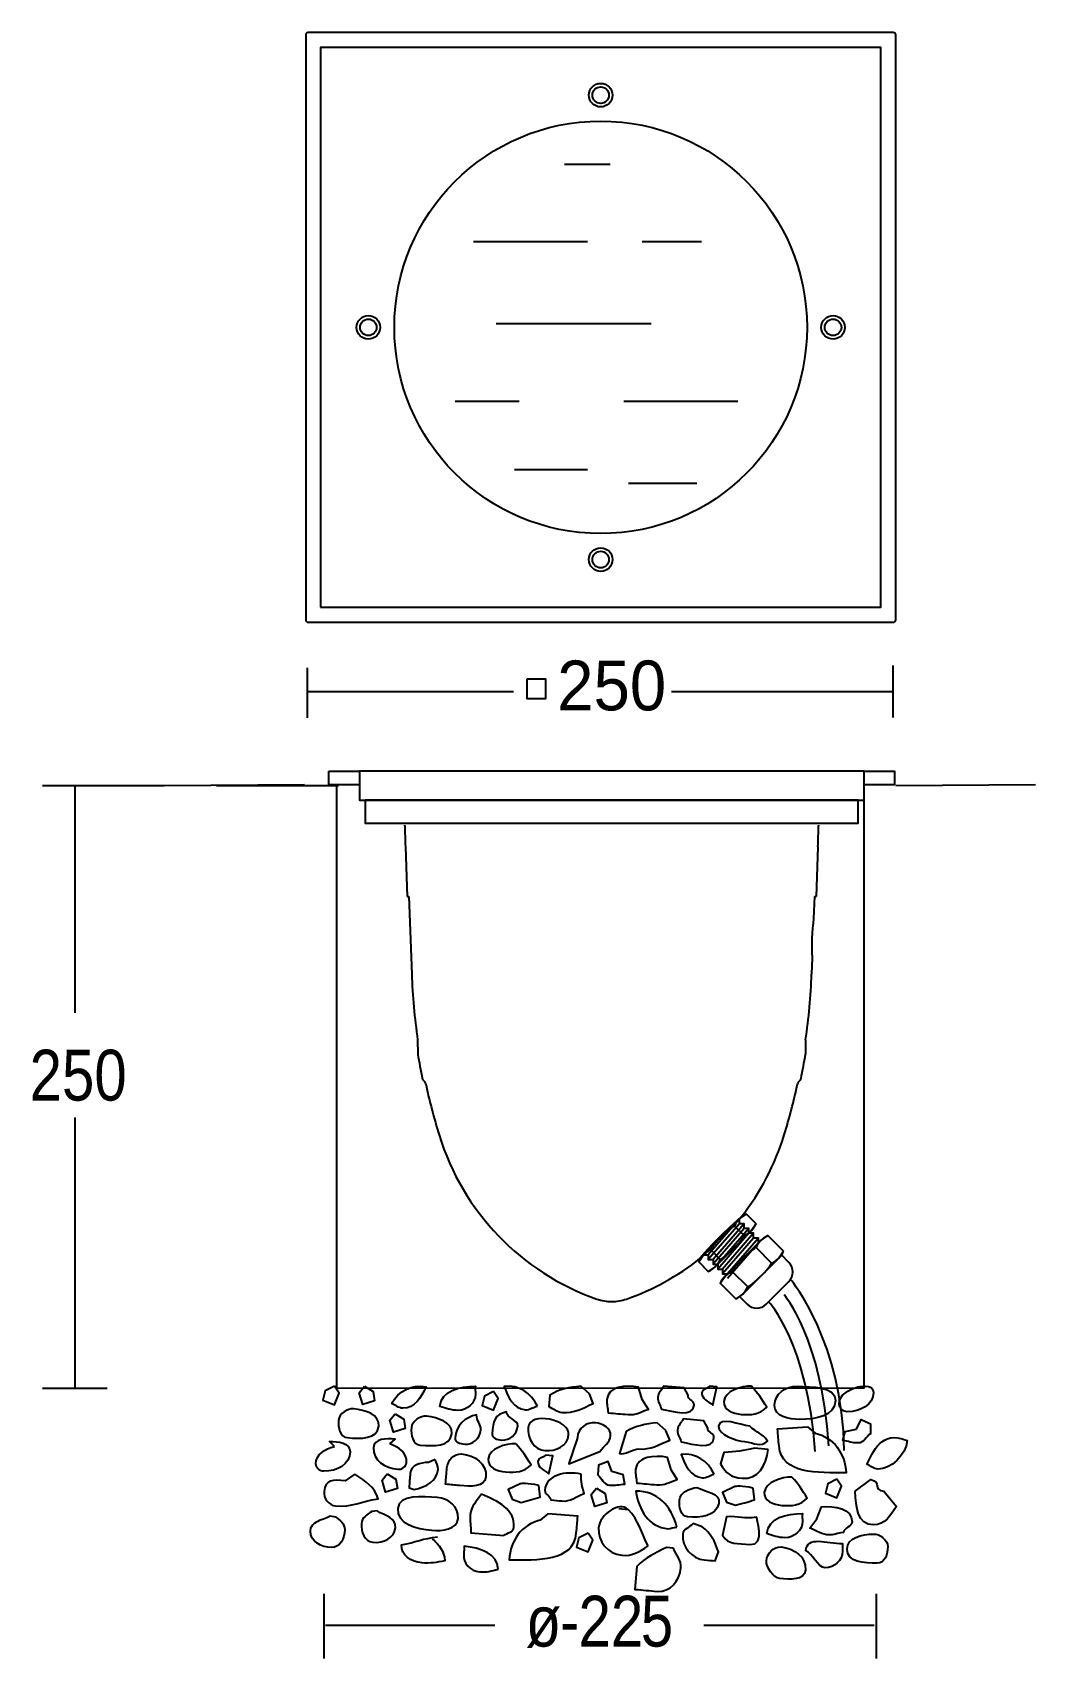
# Model space of a CAD drawing. Extents: x 26 to 169, y 56 to 288.
import ezdxf

# ---------------------------------------------------------------- set-up
doc = ezdxf.new("R2010")
doc.units = 0
doc.layers.add('LIVELLO_1', color=160, linetype='Continuous')
doc.styles.add('STD', font='txt')

# ---------------------------------------------------------------- blocks, each defined once
blk = doc.blocks.new('AI9-BLK2')
at = {"layer": 'LIVELLO_1', "color": 7}
blk.add_line((1.42, -2.83), (2.74, -2.95), dxfattribs=at)
for points in [[(-39.1, 14.63), (-40.42, 13.97), (-40.75, 12.65), (-39.1, 11.99), (-38.44, 13.64)], [(-34.85, 14.63), (-33.6, 13.85), (-33.38, 12.52), (-35.08, 12), (-35.59, 13.7)], [(-16.42, 13.85), (-17.74, 13.19), (-18.07, 11.87), (-16.42, 11.21), (-15.76, 12.86)], [(-30.48, 10.68), (-29.22, 9.91), (-29.01, 8.57), (-30.7, 8.06), (-31.22, 9.76)], [(-31.59, 2.14), (-30.34, 1.36), (-30.12, 0.03), (-31.82, -0.49), (-32.33, 1.21)], [(-1.76, 0.09), (-0.51, -0.68), (-0.3, -2.02), (-1.99, -2.53), (-2.51, -0.84)], [(32.52, 1.35), (31.21, 0.69), (30.88, -0.63), (32.52, -1.28), (33.18, 0.36)], [(-2.95, -6.35), (-4.26, -7.01), (-4.59, -8.33), (-2.95, -8.99), (-2.29, -7.34)]]:
    blk.add_lwpolyline(points, close=True, dxfattribs=at)
for points, knots in [([(-31, 12.15), (-30.42, 11.98), (-30.01, 11.49), (-29.35, 11.49), (-27.62, 11.49), (-26.8, 12.97), (-26.06, 14.53), (-28.12, 14.94), (-29.93, 13.96), (-31, 12.15)], [0, 0, 0, 0, 1, 1, 1, 2, 2, 2, 3, 3, 3, 3]), ([(-24.1, 11.75), (-23.14, 11.47), (-22.52, 11.18), (-21.51, 11.18), (-20.17, 11.18), (-19.02, 12.19), (-19.02, 13.52), (-19.02, 13.96), (-19.07, 14.19), (-19.02, 14.63), (-21.27, 14.63), (-23.91, 14), (-24.1, 11.75)], [0, 0, 0, 0, 1, 1, 1, 2, 2, 2, 3, 3, 3, 4, 4, 4, 4]), ([(-10.19, 11.79), (-10.78, 11.68), (-11.23, 11.22), (-11.89, 11.27), (-13.61, 11.43), (-14.3, 12.97), (-14.91, 14.6), (-12.82, 14.83), (-11.1, 13.69), (-10.19, 11.79)], [0, 0, 0, 0, 1, 1, 1, 2, 2, 2, 3, 3, 3, 3]), ([(-2.77, 13.53), (-2.77, 13.53), (-2.23, 12.16), (-2.23, 12.16), (-3.78, 11.47), (-4.92, 10.74), (-6.64, 10.89), (-7.46, 10.96), (-7.83, 11.41), (-8.55, 11.72), (-8.55, 11.72), (-8.41, 13.36), (-8.41, 13.36), (-7.01, 14.23), (-5.67, 14.44), (-4, 14.63), (-4, 14.63), (-2.77, 13.53), (-2.77, 13.53)], [0, 0, 0, 0, 1, 1, 1, 2, 2, 2, 3, 3, 3, 4, 4, 4, 5, 5, 5, 6, 6, 6, 6]), ([(4.76, 12.72), (4.76, 12.72), (5.63, 11.32), (5.63, 11.32), (4.53, 11), (3.9, 10.48), (2.75, 10.58), (1.61, 10.68), (1.03, 10.73), (-0.12, 10.83), (-0.13, 11.57), (-0.34, 12.01), (-0.28, 12.74), (-0.11, 14.63), (2.38, 14.82), (4.25, 14.49), (4.25, 14.49), (4.76, 12.72), (4.76, 12.72)], [0, 0, 0, 0, 1, 1, 1, 2, 2, 2, 3, 3, 3, 4, 4, 4, 5, 5, 5, 6, 6, 6, 6]), ([(11.29, 13.33), (11.24, 12.67), (12.22, 12.58), (12.16, 11.93), (12, 10.12), (9.27, 11.03), (7.49, 11.34), (7.37, 11.94), (6.91, 12.39), (6.97, 13.04), (7.03, 13.7), (7.56, 14.07), (7.77, 14.63), (7.77, 14.63), (10.72, 14.37), (10.72, 14.37), (10.72, 14.37), (11.29, 13.33), (11.29, 13.33)], [0, 0, 0, 0, 1, 1, 1, 2, 2, 2, 3, 3, 3, 4, 4, 4, 5, 5, 5, 6, 6, 6, 6]), ([(14.33, 14.63), (14.33, 14.63), (15.39, 14.53), (15.39, 14.53), (15.39, 14.53), (14.83, 11.94), (14.83, 11.94), (14.14, 12.49), (13.18, 12.83), (13.26, 13.73), (13.3, 14.22), (14.13, 14.23), (14.33, 14.63)], [0, 0, 0, 0, 1, 1, 1, 2, 2, 2, 3, 3, 3, 4, 4, 4, 4]), ([(20.33, 14.61), (21.3, 13.62), (21.75, 12.81), (22.52, 11.63), (21.47, 10.62), (20.35, 10.48), (18.87, 10.61), (17.68, 10.71), (16.28, 11.26), (16.39, 12.46), (16.51, 13.89), (18.89, 14.74), (20.33, 14.61)], [0, 0, 0, 0, 1, 1, 1, 2, 2, 2, 3, 3, 3, 4, 4, 4, 4]), ([(26.83, 14.63), (25.2, 14.63), (23.62, 13.52), (23.62, 11.9), (23.62, 10.32), (25.63, 9.88), (27.21, 9.88), (29.41, 9.88), (32.29, 10.36), (32.29, 12.57), (32.29, 14.67), (28.93, 14.48), (26.83, 14.63)], [0, 0, 0, 0, 1, 1, 1, 2, 2, 2, 3, 3, 3, 4, 4, 4, 4]), ([(35.47, 14.52), (34.18, 14.14), (32.83, 13.42), (32.83, 12.03), (32.83, 11.46), (33.41, 10.98), (33.98, 10.98), (35.8, 10.98), (37.72, 11.93), (37.72, 13.75), (37.72, 15.05), (35.47, 14.52), (35.47, 14.52)], [0, 0, 0, 0, 1, 1, 1, 2, 2, 2, 3, 3, 3, 4, 4, 4, 4]), ([(-36.37, 11.39), (-34.71, 11.2), (-32.64, 10.59), (-32.79, 8.92), (-32.95, 7.05), (-35.4, 7.12), (-37.26, 7.29), (-38.36, 7.38), (-38.63, 8.71), (-38.53, 9.8), (-38.46, 10.66), (-37.23, 11.52), (-36.37, 11.39)], [0, 0, 0, 0, 1, 1, 1, 2, 2, 2, 3, 3, 3, 4, 4, 4, 4]), ([(-25.98, 10.33), (-24.31, 10.13), (-22.25, 9.52), (-22.4, 7.85), (-22.56, 5.99), (-25.01, 6.06), (-26.87, 6.22), (-27.96, 6.32), (-28.23, 7.64), (-28.14, 8.74), (-28.06, 9.6), (-26.83, 10.45), (-25.98, 10.33)], [0, 0, 0, 0, 1, 1, 1, 2, 2, 2, 3, 3, 3, 4, 4, 4, 4]), ([(-18.26, 8.38), (-18.37, 7.18), (-19.36, 6.26), (-20.55, 6.36), (-21.18, 6.42), (-21.97, 6.63), (-21.92, 7.25), (-21.77, 9.02), (-20.55, 10.21), (-18.84, 10.54), (-18.92, 9.68), (-18.19, 9.23), (-18.26, 8.38)], [0, 0, 0, 0, 1, 1, 1, 2, 2, 2, 3, 3, 3, 4, 4, 4, 4]), ([(-12.99, 8.96), (-13.1, 7.77), (-14.09, 6.84), (-15.28, 6.95), (-15.9, 7), (-16.7, 7.21), (-16.65, 7.84), (-16.5, 9.6), (-16.29, 10.63), (-14.57, 10.96), (-14.65, 10.1), (-12.92, 9.82), (-12.99, 8.96)], [0, 0, 0, 0, 1, 1, 1, 2, 2, 2, 3, 3, 3, 4, 4, 4, 4]), ([(-5.73, 7.66), (-5.87, 6.08), (-7.53, 5.31), (-9.1, 5.45), (-10.68, 5.59), (-11.64, 7.17), (-11.51, 8.74), (-11.31, 11.03), (-5.53, 9.95), (-5.73, 7.66)], [0, 0, 0, 0, 1, 1, 1, 2, 2, 2, 3, 3, 3, 3]), ([(0.24, 7.57), (0.15, 6.5), (-0.71, 6.16), (-1.28, 5.3), (-1.28, 5.3), (-5.68, 3.56), (-5.68, 3.56), (-5.62, 4.21), (-4.55, 6.66), (-4.49, 7.32), (-4.38, 8.63), (-3.23, 9.52), (-1.91, 9.41), (-0.85, 9.31), (0.33, 8.63), (0.24, 7.57)], [0, 0, 0, 0, 1, 1, 1, 2, 2, 2, 3, 3, 3, 4, 4, 4, 5, 5, 5, 5]), ([(8.13, 8.32), (8.13, 8.32), (8.67, 6.95), (8.67, 6.95), (7.12, 6.26), (5.98, 5.53), (4.26, 5.68), (3.44, 5.75), (2.25, 4.73), (1.54, 5.04), (1.54, 5.04), (2.49, 8.15), (2.49, 8.15), (3.89, 9.02), (5.23, 9.23), (6.9, 9.42), (6.9, 9.42), (8.13, 8.32), (8.13, 8.32)], [0, 0, 0, 0, 1, 1, 1, 2, 2, 2, 3, 3, 3, 4, 4, 4, 5, 5, 5, 6, 6, 6, 6]), ([(14.11, 8.66), (14.05, 8), (15.03, 7.92), (14.98, 7.26), (14.82, 5.46), (12.09, 6.36), (10.3, 6.68), (10.18, 7.27), (9.73, 7.72), (9.78, 8.38), (9.84, 9.03), (10.37, 9.4), (10.58, 9.96), (10.58, 9.96), (13.54, 9.7), (13.54, 9.7), (13.54, 9.7), (14.11, 8.66), (14.11, 8.66)], [0, 0, 0, 0, 1, 1, 1, 2, 2, 2, 3, 3, 3, 4, 4, 4, 5, 5, 5, 6, 6, 6, 6]), ([(20.09, 8.94), (21.06, 7.95), (21.85, 7.98), (22.61, 6.81), (21.56, 5.8), (20.83, 6.59), (19.35, 6.72), (18.16, 6.82), (15.53, 7.75), (15.63, 8.94), (15.76, 10.38), (18.66, 9.07), (20.09, 8.94)], [0, 0, 0, 0, 1, 1, 1, 2, 2, 2, 3, 3, 3, 4, 4, 4, 4]), ([(35.32, 8.5), (35.32, 8.5), (33.68, 8.18), (33.68, 8.18), (33.68, 8.18), (33.35, 6.86), (33.35, 6.86), (34.17, 6.77), (34.67, 6.53), (35.49, 6.53), (36.39, 6.53), (36.64, 7.43), (37.3, 7.85), (37.3, 7.85), (37.3, 9.24), (37.3, 9.24), (37.3, 9.24), (35.98, 9.9), (35.98, 9.9), (35.98, 9.9), (35.32, 8.5), (35.32, 8.5)], [0, 0, 0, 0, 1, 1, 1, 2, 2, 2, 3, 3, 3, 4, 4, 4, 5, 5, 5, 6, 6, 6, 7, 7, 7, 7]), ([(-31.24, 6.43), (-29.99, 5.94), (-28.71, 5.11), (-28.83, 3.72), (-28.88, 3.15), (-29.5, 2.72), (-30.07, 2.77), (-31.88, 2.93), (-33.71, 4.05), (-33.55, 5.86), (-33.44, 7.16), (-31.75, 7.2), (-30.46, 7.09), (-30.46, 7.09), (-31.24, 6.43), (-31.24, 6.43)], [0, 0, 0, 0, 1, 1, 1, 2, 2, 2, 3, 3, 3, 4, 4, 4, 5, 5, 5, 5]), ([(28.31, 8.82), (28.31, 8.82), (24.04, 8.53), (24.04, 8.53), (24.13, 7.55), (24.17, 7.06), (24.26, 6.07), (24.61, 2.06), (29.8, 2.26), (33.85, 2.28), (33.6, 5.07), (32.08, 7.34), (29.39, 7.93), (29.39, 7.93), (28.31, 8.82), (28.31, 8.82)], [0, 0, 0, 0, 1, 1, 1, 2, 2, 2, 3, 3, 3, 4, 4, 4, 5, 5, 5, 5]), ([(36.75, 3.47), (37.32, 3.3), (37.73, 2.81), (38.39, 2.81), (40.12, 2.81), (42.34, 4.67), (42.52, 6.9), (38.65, 8.39), (37.81, 5.28), (36.75, 3.47)], [0, 0, 0, 0, 1, 1, 1, 2, 2, 2, 3, 3, 3, 3]), ([(-39.12, 6.03), (-40.42, 5.65), (-41.76, 4.93), (-41.76, 3.54), (-41.76, 2.97), (-41.19, 2.49), (-40.61, 2.49), (-38.79, 2.49), (-36.87, 3.45), (-36.87, 5.27), (-36.87, 6.56), (-38.55, 6.75), (-39.84, 6.75), (-39.84, 6.75), (-39.12, 6.03), (-39.12, 6.03)], [0, 0, 0, 0, 1, 1, 1, 2, 2, 2, 3, 3, 3, 4, 4, 4, 5, 5, 5, 5]), ([(-20.98, 4.96), (-22.08, 5.06), (-22.99, 4.08), (-23.08, 2.98), (-23.16, 2.07), (-23.21, 1.55), (-23.28, 0.64), (-22.47, 0.57), (-22.04, 0.53), (-21.23, 0.46), (-19.71, 0.33), (-17.66, 0.15), (-17.52, 1.68), (-17.36, 3.54), (-19.12, 4.8), (-20.98, 4.96)], [0, 0, 0, 0, 1, 1, 1, 2, 2, 2, 3, 3, 3, 4, 4, 4, 5, 5, 5, 5]), ([(-13.26, 6.4), (-12.29, 5.4), (-11.84, 4.59), (-11.07, 3.42), (-12.12, 2.4), (-13.24, 2.26), (-14.72, 2.39), (-15.91, 2.5), (-17.31, 3.05), (-17.2, 4.24), (-17.08, 5.67), (-14.69, 6.52), (-13.26, 6.4)], [0, 0, 0, 0, 1, 1, 1, 2, 2, 2, 3, 3, 3, 4, 4, 4, 4]), ([(-9.04, 4.81), (-9.04, 4.81), (-7.98, 4.71), (-7.98, 4.71), (-7.98, 4.71), (-8.54, 2.12), (-8.54, 2.12), (-9.23, 2.67), (-10.19, 3.01), (-10.11, 3.91), (-10.07, 4.4), (-9.25, 4.41), (-9.04, 4.81)], [0, 0, 0, 0, 1, 1, 1, 2, 2, 2, 3, 3, 3, 4, 4, 4, 4]), ([(8.86, 2.7), (8.86, 2.7), (9.73, 1.3), (9.73, 1.3), (8.62, 0.99), (8, 0.46), (6.85, 0.56), (5.7, 0.66), (5.13, 0.71), (3.98, 0.82), (3.96, 1.56), (3.75, 1.99), (3.82, 2.73), (3.98, 4.62), (6.48, 4.81), (8.35, 4.48), (8.35, 4.48), (8.86, 2.7), (8.86, 2.7)], [0, 0, 0, 0, 1, 1, 1, 2, 2, 2, 3, 3, 3, 4, 4, 4, 5, 5, 5, 6, 6, 6, 6]), ([(15.02, 2.09), (14.43, 1.97), (13.98, 1.52), (13.32, 1.57), (11.6, 1.72), (10.91, 3.27), (10.31, 4.9), (12.39, 5.13), (14.11, 3.98), (15.02, 2.09)], [0, 0, 0, 0, 1, 1, 1, 2, 2, 2, 3, 3, 3, 3]), ([(22.72, 5.61), (22.35, 3.24), (21.36, 1.3), (18.98, 1.51), (17.34, 1.65), (16.72, 2.17), (15.93, 3.56), (15.93, 3.56), (16.41, 5.17), (16.41, 5.17), (18.15, 5.27), (19.07, 5.43), (20.76, 5.78), (20.76, 5.78), (22.72, 5.61), (22.72, 5.61)], [0, 0, 0, 0, 1, 1, 1, 2, 2, 2, 3, 3, 3, 4, 4, 4, 5, 5, 5, 5]), ([(-24.76, 4.18), (-24.56, 3.64), (-24.3, 3.33), (-24.35, 2.75), (-24.5, 1.04), (-26.06, 0.31), (-27.73, -0.12), (-27.73, -0.12), (-28.48, 0.13), (-28.48, 0.13), (-28.41, 0.95), (-28.37, 1.37), (-28.3, 2.19), (-28.19, 3.38), (-26.91, 3.75), (-25.71, 3.74), (-25.71, 3.74), (-24.76, 4.18), (-24.76, 4.18)], [0, 0, 0, 0, 1, 1, 1, 2, 2, 2, 3, 3, 3, 4, 4, 4, 5, 5, 5, 6, 6, 6, 6]), ([(-3.96, 2.07), (-3.97, 1), (-3.78, 0.32), (-3.54, -0.69), (-4.82, -1.16), (-5.38, -1.86), (-6.69, -1.74), (-7.26, -1.69), (-7.68, -1.65), (-8.25, -1.6), (-8.28, -1.02), (-9.17, -0.86), (-9.12, -0.21), (-8.92, 2.01), (-6.15, 2.59), (-3.96, 2.07)], [0, 0, 0, 0, 1, 1, 1, 2, 2, 2, 3, 3, 3, 4, 4, 4, 5, 5, 5, 5]), ([(0.44, 2.46), (0.44, 2.46), (2.05, 1.99), (2.05, 1.99), (2.05, 1.99), (2.27, 0.65), (2.27, 0.65), (1.44, 0.64), (0.93, 0.44), (0.11, 0.51), (-0.8, 0.59), (-0.96, 1.51), (-1.58, 1.98), (-1.58, 1.98), (-1.46, 3.37), (-1.46, 3.37), (-1.46, 3.37), (-0.09, 3.91), (-0.09, 3.91), (-0.09, 3.91), (0.44, 2.46), (0.44, 2.46)], [0, 0, 0, 0, 1, 1, 1, 2, 2, 2, 3, 3, 3, 4, 4, 4, 5, 5, 5, 6, 6, 6, 7, 7, 7, 7]), ([(-36.19, 2.08), (-34.61, 0.98), (-33.41, 0.35), (-32.9, -1.43), (-35.33, -1.79), (-36.56, -2.65), (-38.95, -2.44), (-39.95, -2.35), (-40.68, -1.37), (-40.59, -0.37), (-40.44, 1.35), (-39.3, 1.29), (-37.59, 1.14), (-37.59, 1.14), (-36.19, 2.08), (-36.19, 2.08)], [0, 0, 0, 0, 1, 1, 1, 2, 2, 2, 3, 3, 3, 4, 4, 4, 5, 5, 5, 5]), ([(-9.99, 0.48), (-9.99, 0.48), (-9.81, -1.19), (-9.81, -1.19), (-10.83, -1.51), (-11.51, -1.7), (-12.52, -1.94), (-12.52, -1.94), (-13.8, -1.5), (-13.8, -1.5), (-13.8, -1.5), (-14.34, -0.13), (-14.34, -0.13), (-14.34, -0.13), (-12.62, 0.71), (-12.62, 0.71), (-12.62, 0.71), (-11.53, 0.86), (-9.99, 0.48)], [0, 0, 0, 0, 1, 1, 1, 2, 2, 2, 3, 3, 3, 4, 4, 4, 5, 5, 5, 6, 6, 6, 6]), ([(12.55, 0.18), (11.47, 0.03), (10.19, -0.44), (10.09, -1.59), (10, -2.58), (10.21, -3.91), (11.2, -4), (13.08, -4.17), (15.25, -3.94), (15.66, -2.08), (15.95, -0.62), (13.82, -0.43), (12.55, 0.18)], [0, 0, 0, 0, 1, 1, 1, 2, 2, 2, 3, 3, 3, 4, 4, 4, 4]), ([(20.57, 0.09), (20.57, 0.09), (20.75, -1.58), (20.75, -1.58), (19.73, -1.9), (19.06, -2.09), (18.04, -2.33), (18.04, -2.33), (16.76, -1.89), (16.76, -1.89), (16.76, -1.89), (16.22, -0.52), (16.22, -0.52), (16.22, -0.52), (17.94, 0.32), (17.94, 0.32), (17.94, 0.32), (19.03, 0.47), (20.57, 0.09)], [0, 0, 0, 0, 1, 1, 1, 2, 2, 2, 3, 3, 3, 4, 4, 4, 5, 5, 5, 6, 6, 6, 6]), ([(26.1, 1.64), (27.07, 0.64), (27.53, -0.17), (28.29, -1.35), (27.24, -2.36), (26.12, -2.5), (24.64, -2.37), (23.45, -2.27), (22.05, -1.71), (22.16, -0.52), (22.29, 0.91), (24.67, 1.76), (26.1, 1.64)], [0, 0, 0, 0, 1, 1, 1, 2, 2, 2, 3, 3, 3, 4, 4, 4, 4]), ([(35.12, -0.35), (35.28, -2.73), (35.35, -5.15), (37.73, -5.15), (39.38, -5.15), (40.12, -3.83), (41.02, -2.52), (41.02, -2.52), (39.21, -0.35), (39.21, -0.35), (37.48, -0.1), (38.99, 0.83), (37.35, 1.33), (37.35, 1.33), (35.12, -0.35), (35.12, -0.35)], [0, 0, 0, 0, 1, 1, 1, 2, 2, 2, 3, 3, 3, 4, 4, 4, 5, 5, 5, 5]), ([(-24.46, -1.23), (-22.84, -1.37), (-21.36, -2.6), (-21.5, -4.23), (-21.64, -5.8), (-23.68, -6.06), (-25.25, -5.92), (-27.45, -5.73), (-30.27, -5), (-30.08, -2.8), (-29.9, -0.7), (-26.57, -1.19), (-24.46, -1.23)], [0, 0, 0, 0, 1, 1, 1, 2, 2, 2, 3, 3, 3, 4, 4, 4, 4]), ([(-18.17, -0.79), (-15.86, -1.73), (-13.32, -2.94), (-13.55, -5.49), (-13.61, -6.23), (-14.44, -6.24), (-14.97, -6.68), (-14.97, -6.68), (-19.65, -6.28), (-19.65, -6.28), (-19.65, -5.28), (-19.84, -4.69), (-19.75, -3.71), (-19.64, -2.39), (-18.84, -1.8), (-18.17, -0.79)], [0, 0, 0, 0, 1, 1, 1, 2, 2, 2, 3, 3, 3, 4, 4, 4, 5, 5, 5, 5]), ([(5.59, -8.15), (4.27, -9.03), (3.39, -9.61), (1.83, -9.48), (-0.13, -9.31), (-1.63, -7.52), (-1.46, -5.55), (-1.29, -3.67), (1.43, -1.76), (2.74, -2.95), (4.33, -4.49), (4.52, -6.16), (5.59, -8.15)], [0, 0, 0, 0, 1, 1, 1, 2, 2, 2, 3, 3, 3, 4, 4, 4, 4]), ([(9.68, -5.48), (9.18, -5.44), (8.91, -5.75), (8.42, -5.71), (5.71, -5.47), (4.27, -3.03), (3.85, -0.35), (6.91, -0.28), (8.95, -2.45), (9.68, -5.48)], [0, 0, 0, 0, 1, 1, 1, 2, 2, 2, 3, 3, 3, 3]), ([(-39.7, -3.88), (-40.94, -4.46), (-42.53, -4.65), (-42.53, -6.04), (-42.53, -7.52), (-40.99, -8.38), (-39.51, -8.38), (-38.31, -8.38), (-37.64, -7.04), (-37.64, -5.85), (-37.64, -4.98), (-38.31, -4.5), (-38.98, -4.02), (-38.98, -4.02), (-39.7, -3.88), (-39.7, -3.88)], [0, 0, 0, 0, 1, 1, 1, 2, 2, 2, 3, 3, 3, 4, 4, 4, 5, 5, 5, 5]), ([(-33.04, -3.17), (-31.85, -3.85), (-30.29, -4.18), (-30.42, -5.57), (-30.54, -7.04), (-32.15, -7.77), (-33.63, -7.64), (-34.82, -7.54), (-35.37, -6.14), (-35.27, -4.95), (-35.19, -4.09), (-34.48, -3.67), (-33.77, -3.25), (-33.77, -3.25), (-33.04, -3.17), (-33.04, -3.17)], [0, 0, 0, 0, 1, 1, 1, 2, 2, 2, 3, 3, 3, 4, 4, 4, 5, 5, 5, 5]), ([(-8.7, -3.6), (-8.7, -3.6), (-4.43, -3.89), (-4.43, -3.89), (-4.51, -4.87), (-4.56, -5.37), (-4.64, -6.35), (-4.99, -10.37), (-10.18, -10.16), (-14.23, -10.14), (-13.99, -7.35), (-12.46, -5.09), (-9.77, -4.5), (-9.77, -4.5), (-8.7, -3.6), (-8.7, -3.6)], [0, 0, 0, 0, 1, 1, 1, 2, 2, 2, 3, 3, 3, 4, 4, 4, 5, 5, 5, 5]), ([(20.09, -7.94), (18.45, -7.79), (16.98, -8.03), (16.19, -6.64), (16.19, -6.64), (16.79, -3.99), (16.79, -3.99), (18.53, -3.89), (19.34, -4.38), (21.02, -4.04), (21.02, -4.04), (22.47, -8.15), (20.09, -7.94)], [0, 0, 0, 0, 1, 1, 1, 2, 2, 2, 3, 3, 3, 4, 4, 4, 4]), ([(22.52, -6.4), (23.47, -6.69), (24.09, -6.98), (25.1, -6.98), (26.44, -6.98), (27.59, -5.97), (27.59, -4.63), (27.59, -4.2), (27.54, -3.96), (27.59, -3.53), (25.34, -3.53), (22.7, -4.15), (22.52, -6.4)], [0, 0, 0, 0, 1, 1, 1, 2, 2, 2, 3, 3, 3, 4, 4, 4, 4]), ([(29.64, -4.29), (29.64, -4.29), (28.66, -5.61), (28.66, -5.61), (29.73, -6.02), (30.3, -6.59), (31.46, -6.59), (32.61, -6.59), (32.29, -6.26), (33.44, -6.26), (33.53, -5.52), (34.66, -5.44), (34.66, -4.7), (34.66, -2.81), (32.2, -2.4), (30.3, -2.56), (30.3, -2.56), (29.64, -4.29), (29.64, -4.29)], [0, 0, 0, 0, 1, 1, 1, 2, 2, 2, 3, 3, 3, 4, 4, 4, 5, 5, 5, 6, 6, 6, 6]), ([(-25.17, -7.13), (-24.14, -8.04), (-23.49, -8.86), (-23.37, -10.27), (-24.6, -10.54), (-25.38, -10.67), (-26.67, -10.56), (-28.15, -10.43), (-29.61, -9.48), (-29.57, -7.99), (-27.52, -7.64), (-26.51, -7.06), (-24.42, -6.86)], [0, 0, 0, 0, 1, 1, 1, 2, 2, 2, 3, 3, 3, 4, 4, 4, 4]), ([(13.28, -5.41), (14.6, -6.35), (15.09, -7.47), (15.61, -9), (15.61, -9), (15.17, -10.29), (15.17, -10.29), (14.6, -10.24), (14.19, -10.2), (13.61, -10.15), (11.81, -9.99), (10.39, -8.3), (10.54, -6.49), (10.62, -5.67), (11.45, -5.58), (12, -4.97), (12, -4.97), (13.28, -5.41), (13.28, -5.41)], [0, 0, 0, 0, 1, 1, 1, 2, 2, 2, 3, 3, 3, 4, 4, 4, 5, 5, 5, 6, 6, 6, 6]), ([(28.06, -8.87), (29.01, -9.15), (29.81, -11.26), (30.82, -11.26), (32.16, -11.26), (33.31, -10.25), (33.31, -8.91), (33.31, -8.48), (33.26, -8.24), (33.31, -7.81), (31.06, -7.81), (28.25, -6.61), (28.06, -8.87)], [0, 0, 0, 0, 1, 1, 1, 2, 2, 2, 3, 3, 3, 4, 4, 4, 4]), ([(37.74, -6.46), (36.06, -6.51), (33.95, -6.94), (33.95, -8.62), (33.95, -10.48), (36.4, -10.63), (38.26, -10.63), (39.37, -10.63), (39.75, -9.33), (39.75, -8.23), (39.75, -7.37), (38.6, -6.41), (37.74, -6.46)], [0, 0, 0, 0, 1, 1, 1, 2, 2, 2, 3, 3, 3, 4, 4, 4, 4]), ([(-15.79, -11.51), (-16.77, -11.71), (-17.41, -11.94), (-18.42, -11.85), (-19.75, -11.74), (-20.81, -10.64), (-20.69, -9.3), (-20.66, -8.87), (-20.59, -8.63), (-20.6, -8.2), (-18.36, -8.4), (-15.79, -9.25), (-15.79, -11.51)], [0, 0, 0, 0, 1, 1, 1, 2, 2, 2, 3, 3, 3, 4, 4, 4, 4]), ([(9.2, -8.47), (9.6, -9.49), (10.37, -10.14), (10.27, -11.29), (10.11, -13.09), (8.73, -14.79), (6.92, -14.63), (5.69, -14.52), (4.95, -14.46), (3.72, -14.35), (3.72, -14.35), (4.01, -11.07), (4.01, -11.07), (5.28, -9.78), (6.48, -9.22), (8.21, -8.38), (8.21, -8.38), (9.2, -8.47), (9.2, -8.47)], [0, 0, 0, 0, 1, 1, 1, 2, 2, 2, 3, 3, 3, 4, 4, 4, 5, 5, 5, 6, 6, 6, 6]), ([(24.56, -8.3), (23.46, -8.21), (22.56, -9.19), (22.47, -10.29), (22.39, -11.19), (23.5, -12.73), (24.31, -12.8), (25.84, -12.94), (27.89, -13.12), (28.02, -11.59), (28.19, -9.73), (26.42, -8.47), (24.56, -8.3)], [0, 0, 0, 0, 1, 1, 1, 2, 2, 2, 3, 3, 3, 4, 4, 4, 4])]:
    blk.add_open_spline(points, degree=3, knots=knots, dxfattribs=at)
blk = doc.blocks.new('AI9-BLK1')
at = {"layer": 'LIVELLO_1', "color": 7}
for p, q in [((50.52, 116.52), (-32.9, 116.52)), ((50.86, 32.76), (50.86, 116.18)), ((3.67, 97.74), (10.17, 97.74)), ((-9.32, 86.7), (6.92, 86.7)), ((14.72, 86.7), (23.16, 86.7)), ((-6.07, 75), (16.02, 75)), ((-11.92, 63.96), (-2.82, 63.96)), ((12.12, 63.96), (28.36, 63.96)), ((-3.47, 54.21), (6.92, 54.21)), ((12.77, 52.26), (22.51, 52.26)), ((-32.9, 32.42), (50.52, 32.42)), ((-32.99, 18.79), (-32.99, 25.93)), ((50.5, 18.84), (50.5, 26.24)), ((-32.94, 22.55), (-3.64, 22.55)), ((18.89, 22.55), (50.5, 22.55)), ((-70.76, 9.12), (-53.4, 9.12)), ((-66.16, 9.12), (-66.16, -23.28)), ((-53.4, 9.12), (-33.39, 9.25)), ((-45.93, 9.12), (-28.57, 9.12)), ((50.9, 9.12), (70.78, 9.25)), ((-23.09, 3.74), (43.87, 3.74)), ((-19.03, 0.4), (-18.78, -6.69)), ((39.78, 0.4), (39.53, -6.69)), ((-18.78, -6.69), (-18.53, -6.69)), ((39.27, -6.69), (39.16, -9.82)), ((39.27, -6.69), (39.53, -6.69)), ((38.95, -15.43), (38.87, -17.77)), ((-17.28, -27.16), (-17.26, -29.19)), ((38.02, -27.16), (38.01, -29.19)), ((-66.16, -38.23), (-66.16, -76.83)), ((28.57, -52.69), (24.15, -57.79)), ((28.57, -53.37), (24.15, -58.47)), ((29.25, -53.37), (24.83, -58.47)), ((29.25, -54.05), (24.83, -59.15)), ((29.93, -54.05), (25.51, -59.15)), ((29.93, -54.73), (25.51, -59.83)), ((30.61, -54.73), (26.19, -59.83)), ((30.61, -55.41), (26.19, -60.51)), ((31.29, -55.41), (26.87, -60.51)), ((31.29, -56.09), (26.87, -61.19)), ((10.21, -64.47), (10.54, -64.47)), ((33.05, -64.18), (34.58, -62.66)), ((-70.76, -76.83), (-61.56, -76.83)), ((-30.61, -115.38), (-30.61, -106.18)), ((48.12, -115.37), (48.12, -106.18)), ((-6.27, -110.65), (-30.43, -110.65)), ((47.79, -110.65), (23.5, -110.65))]:
    blk.add_line(p, q, dxfattribs=at)
for points in [[(-31.11, 34.55), (48.74, 34.55), (48.74, 114.4), (-31.11, 114.4), (-31.11, 34.55)], [(-28.84, 9.12), (-28.84, -76.83), (46.34, -76.8), (46.34, 9.12)]]:
    blk.add_lwpolyline(points, dxfattribs=at)
for points in [[(-1.72, 24.3), (-1.72, 21.55), (1.01, 21.55), (1.01, 24.3)], [(-29.92, 11.18), (-25.56, 11.18), (-25.56, 9.22), (-29.92, 9.22)], [(46.36, 11.18), (-25.56, 11.18), (-25.56, 7.05), (46.36, 7.05)], [(46.36, 11.18), (50.71, 11.18), (50.71, 9.22), (46.36, 9.22)], [(45.53, 7.05), (-24.74, 7.05), (-24.74, 3.74), (45.53, 3.74)], [(30.95, -53.37), (30.27, -54.39), (25.17, -59.49), (24.15, -60.17), (22.79, -58.81), (23.48, -57.79), (28.57, -52.69), (29.59, -52.01)], [(30.95, -53.37), (30.27, -54.39), (25.17, -59.49), (24.15, -60.17), (22.79, -58.81), (23.48, -57.79), (28.57, -52.69), (29.59, -52.01)], [(31.29, -56.09), (31.29, -55.41), (30.61, -55.41), (30.61, -54.73), (29.93, -54.73), (29.93, -54.05), (29.25, -54.05), (29.25, -53.37), (28.57, -53.37), (28.57, -52.69), (23.48, -57.79), (24.15, -57.79), (24.15, -58.47), (24.83, -58.47), (24.83, -59.15), (25.51, -59.15), (25.51, -59.83), (26.19, -59.83), (26.19, -60.51), (26.87, -60.51)], [(31.29, -56.09), (31.29, -55.41), (30.61, -55.41), (30.61, -54.73), (29.93, -54.73), (29.93, -54.05), (29.25, -54.05), (29.25, -53.37), (28.57, -53.37), (28.57, -52.69), (23.48, -57.79), (24.15, -57.79), (24.15, -58.47), (24.83, -58.47), (24.83, -59.15), (25.51, -59.15), (25.51, -59.83), (26.19, -59.83), (26.19, -60.51), (26.87, -60.51)], [(34.86, -57.28), (34.18, -58.3), (29.08, -63.4), (28.06, -64.08), (25.85, -61.87), (26.53, -60.85), (31.63, -55.75), (32.65, -55.07)], [(34.86, -57.28), (34.18, -58.3), (29.08, -63.4), (28.06, -64.08), (25.85, -61.87), (26.53, -60.85), (31.63, -55.75), (32.65, -55.07)]]:
    blk.add_lwpolyline(points, close=True, dxfattribs=at)
for centre, radius in [((8.81, 107.59), 1.68), ((8.81, 107.59), 1.18), ((8.81, 74.47), 29.41), ((-24.31, 74.47), 1.68), ((-24.31, 74.47), 1.18), ((41.93, 74.47), 1.68), ((41.93, 74.47), 1.18), ((8.81, 41.35), 1.68), ((8.81, 41.35), 1.18)]:
    blk.add_circle(centre, radius, dxfattribs=at)
for points in [[(-32.9, 116.52), (-33.08, 116.52), (-33.24, 116.37), (-33.24, 116.18)], [(50.86, 116.18), (50.86, 116.37), (50.71, 116.52), (50.52, 116.52)], [(50.52, 32.42), (50.71, 32.42), (50.86, 32.57), (50.86, 32.76)], [(-19.11, 3.4), (-19.11, 3.43), (-19.12, 3.46), (-19.12, 3.48)], [(-19.11, 3.4), (-19.09, 2.4), (-19.07, 1.4), (-19.03, 0.4)], [(39.78, 0.4), (39.81, 1.4), (39.84, 2.4), (39.86, 3.4)], [(39.86, 3.48), (39.86, 3.46), (39.86, 3.43), (39.86, 3.4)], [(39.16, -9.82), (38.91, -11.68), (38.84, -13.56), (38.95, -15.43)], [(38.02, -27.16), (38.47, -24.05), (38.76, -20.91), (38.87, -17.77)], [(-17.26, -29.19), (-17.07, -30.34), (-16.86, -31.5), (-16.62, -32.64)], [(37.36, -32.64), (37.6, -31.5), (37.82, -30.34), (38.01, -29.19)], [(-16.62, -32.64), (-16.59, -32.8), (-16.5, -32.93), (-16.37, -33.03)], [(-16.13, -33.41), (-16.16, -33.26), (-16.25, -33.12), (-16.37, -33.03)], [(-16.13, -33.41), (-15.6, -35.87), (-14.96, -38.31), (-14.22, -40.71)], [(34.96, -40.71), (35.7, -38.31), (36.34, -35.87), (36.87, -33.41)], [(37.12, -33.03), (36.99, -33.12), (36.91, -33.26), (36.87, -33.41)], [(37.12, -33.03), (37.24, -32.93), (37.33, -32.8), (37.36, -32.64)], [(-14.22, -40.71), (-10.85, -51.66), (-2.5, -60.35), (8.26, -64.11)], [(28.84, -52.41), (31.58, -48.92), (33.65, -44.96), (34.96, -40.71)], [(43.53, -85.73), (43.35, -70.35), (36, -61.48), (36, -61.48)], [(8.26, -64.11), (8.94, -64.35), (9.65, -64.47), (10.37, -64.47)], [(10.37, -64.47), (11.09, -64.47), (11.8, -64.35), (12.48, -64.11)], [(39.37, -85.87), (38.39, -70.52), (32.77, -64.52), (32.77, -64.52)], [(41.31, -85.03), (40.34, -69.68), (34.95, -63.5), (34.95, -63.5)]]:
    blk.add_open_spline(points, degree=3, dxfattribs=at)
for points, knots in [([(-33.24, 116.18), (-33.24, 116.18), (-33.24, 32.76), (-33.24, 32.76), (-33.24, 32.57), (-33.08, 32.42), (-32.9, 32.42)], [0, 0, 0, 0, 1, 1, 1, 2, 2, 2, 2]), ([(-18.53, -6.69), (-18.53, -6.69), (-18.13, -17.77), (-18.13, -17.77), (-18.01, -20.91), (-17.73, -24.05), (-17.28, -27.16)], [0, 0, 0, 0, 1, 1, 1, 2, 2, 2, 2]), ([(12.48, -64.11), (16.26, -62.79), (19.8, -60.84), (22.94, -58.35), (22.94, -58.35), (22.94, -58.34), (22.94, -58.34), (22.94, -58.34), (22.94, -58.34), (22.94, -58.34), (22.94, -58.34), (22.95, -58.33), (22.95, -58.33), (22.95, -58.33), (22.95, -58.33), (22.95, -58.33), (22.95, -58.33), (22.95, -58.32), (22.95, -58.32), (22.95, -58.32), (22.96, -58.32), (22.96, -58.32), (22.96, -58.32), (22.96, -58.31), (22.96, -58.31), (22.96, -58.31), (22.97, -58.31), (22.97, -58.31), (22.97, -58.31), (22.97, -58.31), (22.97, -58.31), (22.97, -58.31), (22.97, -58.3), (22.97, -58.3), (22.97, -58.3), (22.97, -58.3), (22.97, -58.3), (22.97, -58.3), (22.98, -58.29), (22.98, -58.29), (22.98, -58.29), (22.98, -58.29), (22.98, -58.29), (22.98, -58.29), (22.99, -58.29), (22.99, -58.29), (22.99, -58.29), (22.99, -58.28), (22.99, -58.28), (22.99, -58.28), (22.99, -58.28), (22.99, -58.28), (22.99, -58.28), (23, -58.27), (23, -58.27), (23, -58.27), (23, -58.27), (23, -58.27), (23, -58.27), (23, -58.27), (23, -58.27), (23, -58.27), (23.01, -58.26), (23.01, -58.26), (23.01, -58.26), (23.01, -58.26), (23.01, -58.26), (23.01, -58.26), (23.01, -58.25), (23.01, -58.25), (23.01, -58.25), (23.02, -58.25), (23.02, -58.25), (23.02, -58.25), (23.02, -58.24), (23.02, -58.24), (23.02, -58.24), (23.03, -58.24), (23.03, -58.24), (23.03, -58.24), (23.03, -58.23), (23.03, -58.23), (23.03, -58.23), (23.03, -58.23), (23.03, -58.23), (23.03, -58.23), (23.04, -58.23), (23.04, -58.23), (23.04, -58.23), (23.04, -58.22), (23.04, -58.22), (23.04, -58.22), (23.04, -58.22), (23.04, -58.22), (23.04, -58.22), (23.05, -58.21), (23.05, -58.21), (23.05, -58.21), (23.05, -58.21), (23.05, -58.21), (23.05, -58.21), (23.05, -58.2), (23.05, -58.2), (23.05, -58.2), (23.06, -58.2), (23.06, -58.2), (23.06, -58.2), (23.06, -58.2), (23.06, -58.2), (23.06, -58.2), (23.06, -58.19), (23.06, -58.19), (23.06, -58.19), (23.07, -58.19), (23.07, -58.19), (23.07, -58.19), (23.07, -58.18), (23.07, -58.18), (23.07, -58.18), (23.07, -58.18), (23.07, -58.18), (23.07, -58.18), (23.08, -58.17), (23.08, -58.17), (23.08, -58.17), (23.08, -58.17), (23.08, -58.17), (23.08, -58.17), (23.09, -58.17), (23.09, -58.17), (23.09, -58.17), (23.09, -58.16), (23.09, -58.16), (23.09, -58.16), (23.09, -58.16), (23.09, -58.16), (23.09, -58.16), (23.1, -58.15), (23.1, -58.15), (23.1, -58.15), (23.1, -58.15), (23.1, -58.15), (23.1, -58.15), (23.1, -58.14), (23.1, -58.14), (23.1, -58.14), (23.11, -58.14), (23.11, -58.14), (23.11, -58.14), (23.11, -58.14), (23.11, -58.14), (23.11, -58.14), (23.12, -58.13), (23.12, -58.13), (23.12, -58.13), (23.12, -58.13), (23.12, -58.13), (23.12, -58.13), (23.12, -58.12), (23.12, -58.12), (23.12, -58.12), (23.12, -58.12), (23.12, -58.12), (23.12, -58.12), (23.13, -58.11), (23.13, -58.11), (23.13, -58.11), (23.13, -58.11), (23.13, -58.11), (23.13, -58.11), (23.14, -58.1), (23.14, -58.1), (23.14, -58.1), (23.14, -58.1), (23.14, -58.1), (23.14, -58.1), (23.14, -58.1), (23.14, -58.1), (23.14, -58.1), (23.15, -58.09), (23.15, -58.09), (23.15, -58.09), (23.15, -58.09), (23.15, -58.09), (23.15, -58.09), (23.15, -58.08), (23.15, -58.08), (23.15, -58.08), (23.16, -58.08), (23.16, -58.08), (23.16, -58.08), (23.16, -58.08), (23.16, -58.08), (23.16, -58.08), (23.17, -58.07), (23.17, -58.07), (23.17, -58.07), (23.17, -58.07), (23.17, -58.07), (23.17, -58.07), (23.17, -58.06), (23.17, -58.06), (23.17, -58.06), (23.18, -58.06), (23.18, -58.06), (23.18, -58.06), (23.18, -58.05), (23.18, -58.05), (23.18, -58.05), (23.18, -58.05), (23.18, -58.05), (23.18, -58.05), (23.19, -58.05), (23.19, -58.05), (23.19, -58.05), (23.19, -58.04), (23.19, -58.04), (23.19, -58.04), (23.2, -58.04), (23.2, -58.04), (23.2, -58.04), (23.2, -58.03), (23.2, -58.03), (23.2, -58.03), (23.2, -58.03), (23.2, -58.03), (23.2, -58.03), (23.2, -58.02), (23.2, -58.02), (23.2, -58.02), (23.21, -58.02), (23.21, -58.02), (23.21, -58.02), (23.21, -58.02), (23.21, -58.02), (23.21, -58.02), (23.22, -58.01), (23.22, -58.01), (23.22, -58.01), (23.22, -58.01), (23.22, -58.01), (23.22, -58.01), (23.22, -58), (23.22, -58), (23.22, -58), (23.23, -58), (23.23, -58), (23.23, -58), (23.23, -57.99), (23.23, -57.99), (23.23, -57.99), (23.23, -57.99), (23.23, -57.99), (23.23, -57.99), (23.24, -57.99), (23.24, -57.99), (23.24, -57.99), (23.24, -57.98), (23.24, -57.98), (23.24, -57.98), (23.24, -57.98), (23.24, -57.98), (23.24, -57.98), (23.25, -57.97), (23.25, -57.97), (23.25, -57.97), (23.25, -57.97), (23.25, -57.97), (23.25, -57.97), (23.26, -57.96), (23.26, -57.96), (23.26, -57.96), (23.26, -57.96), (23.26, -57.96), (23.26, -57.96), (23.26, -57.96), (23.26, -57.96), (23.26, -57.96), (23.27, -57.95), (23.27, -57.95), (23.27, -57.95), (23.27, -57.95), (23.27, -57.95), (23.27, -57.95), (23.27, -57.94), (23.27, -57.94), (23.27, -57.94), (23.28, -57.94), (23.28, -57.94), (23.28, -57.94), (23.28, -57.94), (23.28, -57.94), (23.28, -57.94), (23.29, -57.93), (23.29, -57.93), (23.29, -57.93), (23.29, -57.93), (23.29, -57.93), (23.29, -57.93), (23.29, -57.92), (23.29, -57.92), (23.29, -57.92), (23.3, -57.92), (23.3, -57.92), (23.3, -57.92), (23.3, -57.92), (23.3, -57.92), (23.3, -57.92), (23.3, -57.91), (23.3, -57.91), (23.3, -57.91), (23.31, -57.91), (23.31, -57.91), (23.31, -57.91), (23.31, -57.9), (23.31, -57.9), (23.31, -57.9), (23.31, -57.9), (23.31, -57.9), (23.31, -57.9), (23.32, -57.89), (23.32, -57.89), (23.32, -57.89), (23.32, -57.89), (23.32, -57.89), (23.32, -57.89), (23.32, -57.89), (23.32, -57.89), (23.32, -57.89), (23.33, -57.88), (23.33, -57.88), (23.33, -57.88), (23.33, -57.88), (23.33, -57.88), (23.33, -57.88), (23.34, -57.87), (23.34, -57.87), (23.34, -57.87), (23.34, -57.87), (23.34, -57.87), (23.34, -57.87), (23.34, -57.87), (23.34, -57.87), (23.34, -57.87), (23.35, -57.86), (23.35, -57.86), (23.35, -57.86), (23.35, -57.86), (23.35, -57.86), (23.35, -57.86), (23.35, -57.85), (23.35, -57.85), (23.35, -57.85), (23.36, -57.85), (23.36, -57.85), (23.36, -57.85), (23.36, -57.84), (23.36, -57.84), (23.36, -57.84), (23.37, -57.84), (23.37, -57.84), (23.37, -57.84), (23.37, -57.84), (23.37, -57.84), (23.37, -57.84), (23.37, -57.83), (23.37, -57.83), (23.37, -57.83), (23.37, -57.83), (23.37, -57.83), (23.37, -57.83), (23.38, -57.82), (23.38, -57.82), (23.38, -57.82), (23.38, -57.82), (23.38, -57.82), (23.38, -57.82), (23.39, -57.81), (23.39, -57.81), (23.39, -57.81), (23.39, -57.81), (23.39, -57.81), (23.39, -57.81), (23.39, -57.8), (23.39, -57.8), (23.39, -57.8), (23.4, -57.8), (23.4, -57.8), (23.4, -57.8), (23.4, -57.8), (23.4, -57.8), (23.4, -57.8), (23.4, -57.79), (23.4, -57.79), (23.4, -57.79), (23.41, -57.79), (23.41, -57.79), (23.41, -57.79), (23.41, -57.78), (23.41, -57.78), (23.41, -57.78), (23.42, -57.78), (23.42, -57.78), (23.42, -57.78), (23.42, -57.78), (23.42, -57.78), (23.42, -57.78), (23.42, -57.77), (23.42, -57.77), (23.42, -57.77), (23.43, -57.77), (23.43, -57.77), (23.43, -57.77), (23.43, -57.76), (23.43, -57.76), (23.43, -57.76), (23.43, -57.76), (23.43, -57.76), (23.43, -57.76), (23.44, -57.76), (23.44, -57.76), (23.44, -57.76), (23.44, -57.75), (23.44, -57.75), (23.44, -57.75), (23.45, -57.75), (23.45, -57.75), (23.45, -57.75), (23.45, -57.74), (23.45, -57.74), (23.45, -57.74), (23.45, -57.74), (23.45, -57.74), (23.45, -57.74), (23.46, -57.73), (23.46, -57.73), (23.46, -57.73), (23.46, -57.73), (23.46, -57.73), (23.46, -57.73), (23.46, -57.72), (23.46, -57.72), (23.46, -57.72), (23.47, -57.72), (23.47, -57.72), (23.47, -57.72), (23.47, -57.72), (23.47, -57.72), (23.47, -57.72), (23.48, -57.71), (23.48, -57.71), (23.48, -57.71), (23.48, -57.71), (23.48, -57.71), (23.48, -57.71), (23.48, -57.7), (23.48, -57.7), (23.48, -57.7), (23.49, -57.7), (23.49, -57.7), (23.49, -57.7), (23.49, -57.7), (23.49, -57.7), (23.49, -57.7), (23.49, -57.69), (23.49, -57.69), (23.49, -57.69), (23.5, -57.69), (23.5, -57.69), (23.5, -57.69), (23.5, -57.68), (23.5, -57.68), (23.5, -57.68), (23.5, -57.68), (23.5, -57.68), (23.5, -57.68), (23.51, -57.67), (23.51, -57.67), (23.51, -57.67), (23.51, -57.67), (23.51, -57.67), (23.51, -57.67), (23.51, -57.67), (23.51, -57.67), (23.51, -57.67), (23.52, -57.66), (23.52, -57.66), (23.52, -57.66), (23.52, -57.66), (23.52, -57.66), (23.52, -57.66), (23.53, -57.65), (23.53, -57.65), (23.53, -57.65), (23.53, -57.65), (23.53, -57.65), (23.53, -57.65), (23.53, -57.65), (23.53, -57.65), (23.53, -57.65), (23.54, -57.64), (23.54, -57.64), (23.54, -57.64), (23.54, -57.64), (23.54, -57.64), (23.54, -57.64), (23.54, -57.63), (23.54, -57.63), (23.54, -57.63), (23.55, -57.63), (23.55, -57.63), (23.55, -57.63), (23.55, -57.63), (23.55, -57.63), (23.55, -57.63), (23.56, -57.62), (23.56, -57.62), (23.56, -57.62), (23.56, -57.62), (23.56, -57.62), (23.56, -57.62), (23.56, -57.61), (23.56, -57.61), (23.56, -57.61), (23.56, -57.61), (23.56, -57.61), (23.56, -57.61), (23.57, -57.6), (23.57, -57.6), (23.57, -57.6), (23.57, -57.6), (23.57, -57.6), (23.57, -57.6), (23.58, -57.59), (23.58, -57.59), (23.58, -57.59), (23.58, -57.59), (23.58, -57.59), (23.58, -57.59), (23.59, -57.59), (23.59, -57.59), (23.59, -57.59), (23.59, -57.58), (23.59, -57.58), (23.59, -57.58), (23.59, -57.58), (23.59, -57.58), (23.59, -57.58), (23.6, -57.57), (23.6, -57.57), (23.6, -57.57), (23.6, -57.57), (23.6, -57.57), (23.6, -57.57), (23.6, -57.57), (23.6, -57.57), (23.6, -57.57), (23.61, -57.56), (23.61, -57.56), (23.61, -57.56), (23.61, -57.56), (23.61, -57.56), (23.61, -57.56), (23.61, -57.55), (23.61, -57.55), (23.61, -57.55), (23.62, -57.55), (23.62, -57.55), (23.62, -57.55), (23.62, -57.54), (23.62, -57.54), (23.62, -57.54), (23.63, -57.54), (23.63, -57.54), (23.63, -57.54), (23.63, -57.54), (23.63, -57.54), (23.63, -57.54), (23.63, -57.53), (23.63, -57.53), (23.63, -57.53), (23.64, -57.53), (23.64, -57.53), (23.64, -57.53), (23.64, -57.52), (23.64, -57.52), (23.64, -57.52), (23.64, -57.52), (23.64, -57.52), (23.64, -57.52), (23.65, -57.52), (23.65, -57.52), (23.65, -57.52), (23.65, -57.51), (23.65, -57.51), (23.65, -57.51), (23.66, -57.51), (23.66, -57.51), (23.66, -57.51), (23.66, -57.5), (23.66, -57.5), (23.66, -57.5), (23.66, -57.5), (23.66, -57.5), (23.66, -57.5), (23.66, -57.5), (23.66, -57.5), (23.66, -57.5), (23.67, -57.49), (23.67, -57.49), (23.67, -57.49), (23.67, -57.49), (23.67, -57.49), (23.67, -57.49), (23.68, -57.48), (23.68, -57.48), (23.68, -57.48), (23.68, -57.48), (23.68, -57.48), (23.68, -57.48), (23.68, -57.48), (23.68, -57.48), (23.68, -57.48), (23.69, -57.47), (23.69, -57.47), (23.69, -57.47), (23.69, -57.47), (23.69, -57.47), (23.69, -57.47), (23.7, -57.46), (23.7, -57.46), (23.7, -57.46), (23.7, -57.46), (23.7, -57.46), (23.7, -57.46), (23.7, -57.45), (23.7, -57.45), (23.7, -57.45), (23.71, -57.45), (23.71, -57.45), (23.71, -57.45), (23.71, -57.44), (23.71, -57.44), (23.71, -57.44), (23.71, -57.44), (23.71, -57.44), (23.71, -57.44), (23.72, -57.44), (23.72, -57.44), (23.72, -57.44), (23.72, -57.43), (23.72, -57.43), (23.72, -57.43), (23.73, -57.43), (23.73, -57.43), (23.73, -57.43), (23.73, -57.42), (23.73, -57.42), (23.73, -57.42), (23.73, -57.42), (23.73, -57.42), (23.73, -57.42), (23.74, -57.42), (23.74, -57.42), (23.74, -57.42), (23.74, -57.41), (23.74, -57.41), (23.74, -57.41), (23.74, -57.41), (23.74, -57.41), (23.74, -57.41), (23.75, -57.4), (23.75, -57.4), (23.75, -57.4), (23.75, -57.4), (23.75, -57.4), (23.75, -57.4), (23.75, -57.4), (23.75, -57.4), (23.75, -57.4), (23.76, -57.39), (23.76, -57.39), (23.76, -57.39), (23.76, -57.39), (23.76, -57.39), (23.76, -57.39), (23.77, -57.38), (23.77, -57.38), (23.77, -57.38), (23.77, -57.38), (23.77, -57.38), (23.77, -57.38), (23.77, -57.37), (23.77, -57.37), (23.77, -57.37), (23.78, -57.37), (23.78, -57.37), (23.78, -57.37), (23.78, -57.37), (23.78, -57.37), (23.78, -57.37), (23.78, -57.36), (23.78, -57.36), (23.78, -57.36), (23.79, -57.36), (23.79, -57.36), (23.79, -57.36), (23.79, -57.35), (23.79, -57.35), (23.79, -57.35), (23.8, -57.35), (23.8, -57.35), (23.8, -57.35), (23.8, -57.35), (23.8, -57.35), (23.8, -57.35), (23.8, -57.34), (23.8, -57.34), (23.8, -57.34), (23.81, -57.34), (23.81, -57.34), (23.81, -57.34), (23.81, -57.33), (23.81, -57.33), (23.81, -57.33), (23.82, -57.33), (23.82, -57.33), (23.82, -57.33), (23.82, -57.32), (23.82, -57.32), (23.82, -57.32), (23.82, -57.32), (23.82, -57.32), (23.82, -57.32), (23.82, -57.32), (23.82, -57.32), (23.82, -57.32), (23.83, -57.31), (23.83, -57.31), (23.83, -57.31), (23.84, -57.31), (23.84, -57.31), (23.84, -57.31), (23.84, -57.3), (23.84, -57.3), (23.84, -57.3), (23.84, -57.3), (23.84, -57.3), (23.84, -57.3), (23.84, -57.3), (23.84, -57.3), (23.84, -57.3), (23.85, -57.29), (23.85, -57.29), (23.85, -57.29), (23.85, -57.29), (23.85, -57.29), (23.85, -57.29), (23.86, -57.28), (23.86, -57.28), (23.86, -57.28), (23.86, -57.28), (23.86, -57.28), (23.86, -57.28), (23.86, -57.27), (23.86, -57.27), (23.86, -57.27), (23.87, -57.27), (23.87, -57.27), (23.87, -57.27), (23.87, -57.27), (23.87, -57.27), (23.87, -57.27), (23.87, -57.26), (23.87, -57.26), (23.87, -57.26), (23.88, -57.26), (23.88, -57.26), (23.88, -57.26), (23.88, -57.25), (23.88, -57.25), (23.88, -57.25), (23.89, -57.25), (23.89, -57.25), (23.89, -57.25), (23.89, -57.25), (23.89, -57.25), (23.89, -57.25), (23.89, -57.24), (23.89, -57.24), (23.89, -57.24), (23.9, -57.24), (23.9, -57.24), (23.9, -57.24), (23.9, -57.23), (23.9, -57.23), (23.9, -57.23), (23.91, -57.23), (23.91, -57.23), (23.91, -57.23), (23.91, -57.23), (23.91, -57.23), (23.91, -57.23), (23.91, -57.22), (23.91, -57.22), (23.91, -57.22), (23.91, -57.22), (23.91, -57.22), (23.91, -57.22), (23.92, -57.21), (23.92, -57.21), (23.92, -57.21), (23.92, -57.21), (23.92, -57.21), (23.92, -57.21), (23.93, -57.2), (23.93, -57.2), (23.93, -57.2), (23.93, -57.2), (23.93, -57.2), (23.93, -57.2), (23.93, -57.2), (23.93, -57.2), (23.93, -57.2), (23.94, -57.19), (23.94, -57.19), (23.94, -57.19), (23.94, -57.19), (23.94, -57.19), (23.94, -57.19), (23.94, -57.18), (23.94, -57.18), (23.94, -57.18), (23.95, -57.18), (23.95, -57.18), (23.95, -57.18), (23.95, -57.18), (23.95, -57.18), (23.95, -57.18), (23.96, -57.17), (23.96, -57.17), (23.96, -57.17), (23.96, -57.17), (23.96, -57.17), (23.96, -57.17), (23.96, -57.16), (23.96, -57.16), (23.96, -57.16), (23.97, -57.16), (23.97, -57.16), (23.97, -57.16), (23.97, -57.15), (23.97, -57.15), (23.97, -57.15), (23.98, -57.15), (23.98, -57.15), (23.98, -57.15), (23.98, -57.15), (23.98, -57.15), (23.98, -57.15), (23.98, -57.14), (23.98, -57.14), (23.98, -57.14), (23.99, -57.14), (23.99, -57.14), (23.99, -57.14), (23.99, -57.13), (23.99, -57.13), (23.99, -57.13), (24, -57.13), (24, -57.13), (24, -57.13), (24, -57.13), (24, -57.13), (24, -57.13), (24, -57.12), (24, -57.12), (24, -57.12), (24.01, -57.12), (24.01, -57.12), (24.01, -57.12), (24.01, -57.11), (24.01, -57.11), (24.01, -57.11), (24.01, -57.11), (24.01, -57.11), (24.01, -57.11), (24.02, -57.11), (24.02, -57.11), (24.02, -57.11), (24.02, -57.1), (24.02, -57.1), (24.02, -57.1), (24.03, -57.1), (24.03, -57.1), (24.03, -57.1), (24.03, -57.09), (24.03, -57.09), (24.03, -57.09), (24.03, -57.09), (24.03, -57.09), (24.03, -57.09), (24.03, -57.08), (24.03, -57.08), (24.03, -57.08), (24.04, -57.08), (24.04, -57.08), (24.04, -57.08), (24.04, -57.08), (24.04, -57.08), (24.04, -57.08), (24.05, -57.07), (24.05, -57.07), (24.05, -57.07), (24.05, -57.07), (24.05, -57.07), (24.05, -57.07), (24.05, -57.06), (24.05, -57.06), (24.05, -57.06), (24.06, -57.06), (24.06, -57.06), (24.06, -57.06), (24.06, -57.06), (24.06, -57.06), (24.06, -57.06), (24.07, -57.05), (24.07, -57.05), (24.07, -57.05), (24.07, -57.05), (24.07, -57.05), (24.07, -57.05), (24.07, -57.04), (24.07, -57.04), (24.07, -57.04), (24.08, -57.04), (24.08, -57.04), (24.08, -57.04), (24.08, -57.04), (24.08, -57.04), (24.08, -57.04), (24.09, -57.03), (24.09, -57.03), (24.09, -57.03), (24.09, -57.03), (24.09, -57.03), (24.09, -57.03), (24.09, -57.02), (24.09, -57.02), (24.09, -57.02), (24.1, -57.02), (24.1, -57.02), (24.1, -57.02), (24.1, -57.01), (24.1, -57.01), (24.1, -57.01), (24.11, -57.01), (24.11, -57.01), (24.11, -57.01), (24.11, -57.01), (24.11, -57.01), (24.11, -57.01), (24.11, -57), (24.11, -57), (24.11, -57), (24.11, -57), (24.11, -57), (24.11, -57), (24.12, -56.99), (24.12, -56.99), (24.12, -56.99), (24.12, -56.99), (24.12, -56.99), (24.12, -56.99), (24.13, -56.99), (24.13, -56.99), (24.13, -56.99), (24.13, -56.98), (24.13, -56.98), (24.13, -56.98), (24.13, -56.98), (24.13, -56.98), (24.13, -56.98), (24.14, -56.97), (24.14, -56.97), (24.14, -56.97), (24.14, -56.97), (24.14, -56.97), (24.14, -56.97), (24.14, -56.97), (24.14, -56.97), (24.14, -56.97), (24.15, -56.96), (24.15, -56.96), (24.15, -56.96), (24.15, -56.96), (24.15, -56.96), (24.15, -56.96), (24.16, -56.95), (24.16, -56.95), (24.16, -56.95), (24.16, -56.95), (24.16, -56.95), (24.16, -56.95), (24.16, -56.94), (24.16, -56.94), (24.16, -56.94), (24.17, -56.94), (24.17, -56.94), (24.17, -56.94), (24.17, -56.94), (24.17, -56.94), (24.17, -56.94), (24.18, -56.93), (24.18, -56.93), (24.18, -56.93), (24.18, -56.93), (24.18, -56.93), (24.18, -56.93), (24.18, -56.92), (24.18, -56.92), (24.18, -56.92), (24.18, -56.92), (24.18, -56.92), (24.18, -56.92), (24.19, -56.92), (24.19, -56.92), (24.19, -56.92), (24.19, -56.91), (24.19, -56.91), (24.19, -56.91), (24.2, -56.91), (24.2, -56.91), (24.2, -56.91), (24.2, -56.9), (24.2, -56.9), (24.2, -56.9), (24.2, -56.9), (24.2, -56.9), (24.2, -56.9), (24.21, -56.9), (24.21, -56.9), (24.21, -56.9), (24.21, -56.89), (24.21, -56.89), (24.21, -56.89), (24.22, -56.89), (24.22, -56.89), (24.22, -56.89), (24.22, -56.88), (24.22, -56.88), (24.22, -56.88), (24.22, -56.88), (24.22, -56.88), (24.22, -56.88), (24.23, -56.88), (24.23, -56.88), (24.23, -56.88), (24.23, -56.87), (24.23, -56.87), (24.23, -56.87), (24.24, -56.87), (24.24, -56.87), (24.24, -56.87), (24.24, -56.86), (24.24, -56.86), (24.24, -56.86), (24.24, -56.86), (24.24, -56.86), (24.24, -56.86), (24.25, -56.85), (24.25, -56.85), (24.25, -56.85), (24.25, -56.85), (24.25, -56.85), (24.25, -56.85), (24.26, -56.85), (24.26, -56.85), (24.26, -56.85), (24.26, -56.84), (24.26, -56.84), (24.26, -56.84), (24.26, -56.84), (24.26, -56.84), (24.26, -56.84), (24.26, -56.84), (24.26, -56.84), (24.26, -56.84), (24.27, -56.83), (24.27, -56.83), (24.27, -56.83), (24.28, -56.83), (24.28, -56.83), (24.28, -56.83), (24.28, -56.82), (24.28, -56.82), (24.28, -56.82), (24.28, -56.82), (24.28, -56.82), (24.28, -56.82), (24.28, -56.81), (24.28, -56.81), (24.28, -56.81), (24.29, -56.81), (24.29, -56.81), (24.29, -56.81), (24.29, -56.81), (24.29, -56.81), (24.29, -56.81), (24.3, -56.8), (24.3, -56.8), (24.3, -56.8), (24.3, -56.8), (24.3, -56.8), (24.3, -56.8), (24.3, -56.79), (24.3, -56.79), (24.3, -56.79), (24.31, -56.79), (24.31, -56.79), (24.31, -56.79), (24.31, -56.78), (24.31, -56.78), (24.31, -56.78), (24.32, -56.78), (24.32, -56.78), (24.32, -56.78), (24.32, -56.78), (24.32, -56.78), (24.32, -56.78), (24.32, -56.77), (24.32, -56.77), (24.32, -56.77), (24.33, -56.77), (24.33, -56.77), (24.33, -56.77), (24.33, -56.77), (24.33, -56.77), (24.33, -56.77), (24.33, -56.76), (24.33, -56.76), (24.33, -56.76), (24.34, -56.76), (24.34, -56.76), (24.34, -56.76), (24.34, -56.75), (24.34, -56.75), (24.34, -56.75), (24.35, -56.75), (24.35, -56.75), (24.35, -56.75), (24.35, -56.74), (24.35, -56.74), (24.35, -56.74), (24.35, -56.74), (24.35, -56.74), (24.35, -56.74), (24.36, -56.74), (24.36, -56.74), (24.36, -56.74), (24.36, -56.73), (24.36, -56.73), (24.36, -56.73), (24.36, -56.73), (24.36, -56.73), (24.36, -56.73), (24.37, -56.72), (24.37, -56.72), (24.37, -56.72), (24.37, -56.72), (24.37, -56.72), (24.37, -56.72), (24.37, -56.72), (24.37, -56.72), (24.37, -56.72), (24.38, -56.71), (24.38, -56.71), (24.38, -56.71), (24.38, -56.71), (24.38, -56.71), (24.38, -56.71), (24.39, -56.7), (24.39, -56.7), (24.39, -56.7), (24.39, -56.7), (24.39, -56.7), (24.39, -56.7), (24.39, -56.7), (24.39, -56.7), (24.39, -56.7), (24.4, -56.69), (24.4, -56.69), (24.4, -56.69), (24.4, -56.69), (24.4, -56.69), (24.4, -56.69), (24.41, -56.68), (24.41, -56.68), (24.41, -56.68), (24.41, -56.68), (24.41, -56.68), (24.41, -56.68), (24.41, -56.68), (24.41, -56.68), (24.41, -56.68), (24.42, -56.67), (24.42, -56.67), (24.42, -56.67), (24.42, -56.67), (24.42, -56.67), (24.42, -56.67), (24.43, -56.66), (24.43, -56.66), (24.43, -56.66), (24.43, -56.66), (24.43, -56.66), (24.43, -56.66), (24.43, -56.65), (24.43, -56.65), (24.43, -56.65), (24.44, -56.65), (24.44, -56.65), (24.44, -56.65), (24.44, -56.65), (24.44, -56.65), (24.44, -56.65), (24.45, -56.64), (24.45, -56.64), (24.45, -56.64), (24.45, -56.64), (24.45, -56.64), (24.45, -56.64), (24.45, -56.63), (24.45, -56.63), (24.45, -56.63), (24.45, -56.63), (24.45, -56.63), (24.45, -56.63), (24.46, -56.63), (24.46, -56.63), (24.46, -56.63), (24.46, -56.62), (24.46, -56.62), (24.46, -56.62), (24.47, -56.62), (24.47, -56.62), (24.47, -56.62), (24.47, -56.61), (24.47, -56.61), (24.47, -56.61), (24.47, -56.61), (24.47, -56.61), (24.47, -56.61), (24.48, -56.61), (24.48, -56.61), (24.48, -56.61), (24.48, -56.6), (24.48, -56.6), (24.48, -56.6), (24.49, -56.6), (24.49, -56.6), (24.49, -56.6), (24.49, -56.59), (24.49, -56.59), (24.49, -56.59), (24.49, -56.59), (24.49, -56.59), (24.49, -56.59), (24.5, -56.59), (24.5, -56.59), (24.5, -56.59), (24.5, -56.58), (24.5, -56.58), (24.5, -56.58), (24.51, -56.58), (24.51, -56.58), (24.51, -56.58), (24.51, -56.57), (24.51, -56.57), (24.51, -56.57), (24.51, -56.57), (24.51, -56.57), (24.51, -56.57), (24.52, -56.56), (24.52, -56.56), (24.52, -56.56), (24.52, -56.56), (24.52, -56.56), (24.52, -56.56), (24.53, -56.56), (24.53, -56.56), (24.53, -56.56), (24.53, -56.55), (24.53, -56.55), (24.53, -56.55), (24.53, -56.55), (24.53, -56.55), (24.53, -56.55), (24.53, -56.54), (24.53, -56.54), (24.53, -56.54), (24.54, -56.54), (24.54, -56.54), (24.54, -56.54), (24.55, -56.54), (24.55, -56.54), (24.55, -56.54), (24.55, -56.53), (24.55, -56.53), (24.55, -56.53), (24.55, -56.53), (24.55, -56.53), (24.55, -56.53), (24.55, -56.53), (24.55, -56.53), (24.55, -56.53), (24.56, -56.52), (24.56, -56.52), (24.56, -56.52), (24.56, -56.52), (24.56, -56.52), (24.56, -56.52), (24.57, -56.51), (24.57, -56.51), (24.57, -56.51), (24.57, -56.51), (24.57, -56.51), (24.57, -56.51), (24.57, -56.5), (24.57, -56.5), (24.57, -56.5), (24.58, -56.5), (24.58, -56.5), (24.58, -56.5), (24.58, -56.5), (24.58, -56.5), (24.58, -56.5), (24.59, -56.49), (24.59, -56.49), (24.59, -56.49), (24.59, -56.49), (24.59, -56.49), (24.59, -56.49), (24.59, -56.48), (24.59, -56.48), (24.59, -56.48), (24.6, -56.48), (24.6, -56.48), (24.6, -56.48), (24.6, -56.48), (24.6, -56.48), (24.6, -56.48), (24.6, -56.47), (24.6, -56.47), (24.6, -56.47), (24.61, -56.47), (24.61, -56.47), (24.61, -56.47), (24.61, -56.46), (24.61, -56.46), (24.61, -56.46), (24.62, -56.46), (24.62, -56.46), (24.62, -56.46), (24.62, -56.46), (24.62, -56.46), (24.62, -56.46), (24.62, -56.45), (24.62, -56.45), (24.62, -56.45), (24.63, -56.45), (24.63, -56.45), (24.63, -56.45), (24.63, -56.44), (24.63, -56.44), (24.63, -56.44), (24.63, -56.44), (24.63, -56.44), (24.63, -56.44), (24.64, -56.44), (24.64, -56.44), (24.64, -56.44), (24.64, -56.43), (24.64, -56.43), (24.64, -56.43), (24.65, -56.43), (24.65, -56.43), (24.65, -56.43), (24.65, -56.42), (24.65, -56.42), (24.65, -56.42), (24.65, -56.42), (24.65, -56.42), (24.65, -56.42), (24.66, -56.42), (24.66, -56.42), (24.66, -56.42), (24.66, -56.41), (24.66, -56.41), (24.66, -56.41), (24.67, -56.41), (24.67, -56.41), (24.67, -56.41), (24.67, -56.4), (24.67, -56.4), (24.67, -56.4), (24.67, -56.4), (24.67, -56.4), (24.67, -56.4), (24.68, -56.4), (24.68, -56.4), (24.68, -56.4), (24.68, -56.39), (24.68, -56.39), (24.68, -56.39), (24.69, -56.39), (24.69, -56.39), (24.69, -56.39), (24.69, -56.38), (24.69, -56.38), (24.69, -56.38), (24.69, -56.38), (24.69, -56.38), (24.69, -56.38), (24.7, -56.38), (24.7, -56.38), (24.7, -56.38), (24.7, -56.37), (24.7, -56.37), (24.7, -56.37), (24.7, -56.37), (24.7, -56.37), (24.7, -56.37), (24.71, -56.36), (24.71, -56.36), (24.71, -56.36), (24.71, -56.36), (24.71, -56.36), (24.71, -56.36), (24.72, -56.35), (24.72, -56.35), (24.72, -56.35), (24.72, -56.35), (24.72, -56.35), (24.72, -56.35), (24.72, -56.35), (24.72, -56.35), (24.72, -56.35), (24.73, -56.34), (24.73, -56.34), (24.73, -56.34), (24.73, -56.34), (24.73, -56.34), (24.73, -56.34), (24.73, -56.33), (24.73, -56.33), (24.73, -56.33), (24.74, -56.33), (24.74, -56.33), (24.74, -56.33), (24.74, -56.33), (24.74, -56.33), (24.74, -56.33), (24.75, -56.32), (24.75, -56.32), (24.75, -56.32), (24.75, -56.32), (24.75, -56.32), (24.75, -56.32), (24.75, -56.32), (24.75, -56.32), (24.75, -56.32), (24.76, -56.31), (24.76, -56.31), (24.76, -56.31), (24.76, -56.31), (24.76, -56.31), (24.76, -56.31), (24.77, -56.3), (24.77, -56.3), (24.77, -56.3), (24.77, -56.3), (24.77, -56.3), (24.77, -56.3), (24.77, -56.29), (24.77, -56.29), (24.77, -56.29), (24.78, -56.29), (24.78, -56.29), (24.78, -56.29), (24.78, -56.29), (24.78, -56.29), (24.78, -56.29), (24.79, -56.28), (24.79, -56.28), (24.79, -56.28), (24.79, -56.28), (24.79, -56.28), (24.79, -56.28), (24.79, -56.27), (24.79, -56.27), (24.79, -56.27), (24.8, -56.27), (24.8, -56.27), (24.8, -56.27), (24.8, -56.27), (24.8, -56.27), (24.8, -56.27), (24.8, -56.26), (24.8, -56.26), (24.8, -56.26), (24.81, -56.26), (24.81, -56.26), (24.81, -56.26), (24.81, -56.25), (24.81, -56.25), (24.81, -56.25), (24.82, -56.25), (24.82, -56.25), (24.82, -56.25), (24.82, -56.25), (24.82, -56.25), (24.82, -56.25), (24.82, -56.24), (24.82, -56.24), (24.82, -56.24), (24.83, -56.24), (24.83, -56.24), (24.83, -56.24), (24.83, -56.23), (24.83, -56.23), (24.83, -56.23), (24.84, -56.23), (24.84, -56.23), (24.84, -56.23), (24.84, -56.23), (24.84, -56.23), (24.84, -56.23), (24.84, -56.22), (24.84, -56.22), (24.84, -56.22), (24.85, -56.22), (24.85, -56.22), (24.85, -56.22), (24.85, -56.21), (24.85, -56.21), (24.85, -56.21), (24.86, -56.21), (24.86, -56.21), (24.86, -56.21), (24.86, -56.21), (24.86, -56.21), (24.86, -56.21), (24.86, -56.2), (24.86, -56.2), (24.86, -56.2), (24.87, -56.2), (24.87, -56.2), (24.87, -56.2), (24.87, -56.19), (24.87, -56.19), (24.87, -56.19), (24.87, -56.19), (24.87, -56.19), (24.87, -56.19), (24.88, -56.19), (24.88, -56.19), (24.88, -56.19), (24.88, -56.18), (24.88, -56.18), (24.88, -56.18), (24.88, -56.18), (24.88, -56.18), (24.88, -56.18), (24.89, -56.17), (24.89, -56.17), (24.89, -56.17), (24.89, -56.17), (24.89, -56.17), (24.89, -56.17), (24.9, -56.17), (24.9, -56.17), (24.9, -56.17), (24.9, -56.16), (24.9, -56.16), (24.9, -56.16), (24.9, -56.16), (24.9, -56.16), (24.9, -56.16), (24.91, -56.15), (24.91, -56.15), (24.91, -56.15), (24.91, -56.15), (24.91, -56.15), (24.91, -56.15), (24.92, -56.15), (24.92, -56.15), (24.92, -56.15), (24.92, -56.14), (24.92, -56.14), (24.92, -56.14), (24.92, -56.14), (24.92, -56.14), (24.92, -56.14), (24.93, -56.13), (24.93, -56.13), (24.93, -56.13), (24.93, -56.13), (24.93, -56.13), (24.93, -56.13), (24.94, -56.13), (24.94, -56.13), (24.94, -56.13), (24.94, -56.12), (24.94, -56.12), (24.94, -56.12), (24.94, -56.12), (24.94, -56.12), (24.94, -56.12), (24.95, -56.11), (24.95, -56.11), (24.95, -56.11), (24.95, -56.11), (24.95, -56.11), (24.95, -56.11), (24.95, -56.1), (24.95, -56.1), (24.95, -56.1), (24.96, -56.1), (24.96, -56.1), (24.96, -56.1), (24.96, -56.1), (24.96, -56.1), (24.96, -56.1), (24.97, -56.09), (24.97, -56.09), (24.97, -56.09), (24.97, -56.09), (24.97, -56.09), (24.97, -56.09), (24.97, -56.09), (24.97, -56.09), (24.97, -56.09), (24.98, -56.08), (24.98, -56.08), (24.98, -56.08), (24.98, -56.08), (24.98, -56.08), (24.98, -56.08), (24.99, -56.07), (24.99, -56.07), (24.99, -56.07), (24.99, -56.07), (24.99, -56.07), (24.99, -56.07), (24.99, -56.07), (24.99, -56.07), (24.99, -56.07), (25, -56.06), (25, -56.06), (25, -56.06), (25, -56.06), (25, -56.06), (25, -56.06), (25.01, -56.05), (25.01, -56.05), (25.01, -56.05), (25.01, -56.05), (25.01, -56.05), (25.01, -56.05), (25.01, -56.04), (25.01, -56.04), (25.01, -56.04), (25.02, -56.04), (25.02, -56.04), (25.02, -56.04), (25.02, -56.04), (25.02, -56.04), (25.02, -56.04), (25.03, -56.03), (25.03, -56.03), (25.03, -56.03), (25.03, -56.03), (25.03, -56.03), (25.03, -56.03), (25.03, -56.03), (25.03, -56.03), (25.03, -56.03), (25.04, -56.02), (25.04, -56.02), (25.04, -56.02), (25.04, -56.02), (25.04, -56.02), (25.04, -56.02), (25.04, -56.01), (25.04, -56.01), (25.04, -56.01), (25.05, -56.01), (25.05, -56.01), (25.05, -56.01), (25.05, -56.01), (25.05, -56.01), (25.05, -56.01), (25.05, -56), (25.05, -56), (25.05, -56), (25.06, -56), (25.06, -56), (25.06, -56), (25.06, -55.99), (25.06, -55.99), (25.06, -55.99), (25.07, -55.99), (25.07, -55.99), (25.07, -55.99), (25.07, -55.98), (25.07, -55.98), (25.07, -55.98), (25.08, -55.98), (25.08, -55.98), (25.08, -55.98), (25.08, -55.98), (25.08, -55.98), (25.08, -55.98), (25.08, -55.97), (25.08, -55.97), (25.08, -55.97), (25.09, -55.97), (25.09, -55.97), (25.09, -55.97), (25.09, -55.97), (25.09, -55.97), (25.09, -55.97), (25.1, -55.96), (25.1, -55.96), (25.1, -55.96), (25.1, -55.96), (25.1, -55.96), (25.1, -55.96), (25.1, -55.95), (25.1, -55.95), (25.1, -55.95), (25.11, -55.95), (25.11, -55.95), (25.11, -55.95), (25.11, -55.95), (25.11, -55.95), (25.11, -55.95), (25.12, -55.94), (25.12, -55.94), (25.12, -55.94), (25.12, -55.94), (25.12, -55.94), (25.12, -55.94), (25.12, -55.93), (25.12, -55.93), (25.12, -55.93), (25.13, -55.93), (25.13, -55.93), (25.13, -55.93), (25.13, -55.93), (25.13, -55.93), (25.13, -55.93), (25.14, -55.92), (25.14, -55.92), (25.14, -55.92), (25.14, -55.92), (25.14, -55.92), (25.14, -55.92), (25.14, -55.91), (25.14, -55.91), (25.14, -55.91), (25.14, -55.91), (25.14, -55.91), (25.14, -55.91), (25.15, -55.9), (25.15, -55.9), (25.15, -55.9), (25.15, -55.9), (25.15, -55.9), (25.15, -55.9), (25.16, -55.9), (25.16, -55.9), (25.16, -55.9), (25.16, -55.89), (25.16, -55.89), (25.16, -55.89), (25.16, -55.89), (25.16, -55.89), (25.16, -55.89), (25.17, -55.89), (25.17, -55.89), (25.17, -55.89), (25.17, -55.88), (25.17, -55.88), (25.17, -55.88), (25.18, -55.88), (25.18, -55.88), (25.18, -55.88), (25.18, -55.87), (25.18, -55.87), (25.18, -55.87), (25.18, -55.87), (25.18, -55.87), (25.18, -55.87), (25.19, -55.87), (25.19, -55.87), (25.19, -55.87), (25.19, -55.86), (25.19, -55.86), (25.19, -55.86), (25.2, -55.86), (25.2, -55.86), (25.2, -55.86), (25.2, -55.85), (25.2, -55.85), (25.2, -55.85), (25.21, -55.85), (25.21, -55.85), (25.21, -55.85), (25.21, -55.84), (25.21, -55.84), (25.21, -55.84), (25.21, -55.84), (25.21, -55.84), (25.21, -55.84), (25.22, -55.84), (25.22, -55.84), (25.22, -55.84), (25.22, -55.83), (25.22, -55.83), (25.22, -55.83), (25.23, -55.83), (25.23, -55.83), (25.23, -55.83), (25.23, -55.83), (25.23, -55.83), (25.23, -55.83), (25.23, -55.82), (25.23, -55.82), (25.23, -55.82), (25.23, -55.82), (25.23, -55.82), (25.23, -55.82), (25.24, -55.81), (25.24, -55.81), (25.24, -55.81), (25.24, -55.81), (25.24, -55.81), (25.24, -55.81), (25.25, -55.81), (25.25, -55.81), (25.25, -55.81), (25.25, -55.8), (25.25, -55.8), (25.25, -55.8), (25.25, -55.8), (25.25, -55.8), (25.25, -55.8), (25.26, -55.8), (25.26, -55.8), (25.26, -55.8), (25.26, -55.79), (25.26, -55.79), (25.26, -55.79), (25.27, -55.79), (25.27, -55.79), (25.27, -55.79), (25.27, -55.78), (25.27, -55.78), (25.27, -55.78), (25.27, -55.78), (25.27, -55.78), (25.27, -55.78), (25.28, -55.77), (25.28, -55.77), (25.28, -55.77), (25.28, -55.77), (25.28, -55.77), (25.28, -55.77), (25.29, -55.77), (25.29, -55.77), (25.29, -55.77), (25.29, -55.76), (25.29, -55.76), (25.29, -55.76), (25.3, -55.76), (25.3, -55.76), (25.3, -55.76), (25.3, -55.75), (25.3, -55.75), (25.3, -55.75), (25.3, -55.75), (25.3, -55.75), (25.3, -55.75), (25.31, -55.75), (25.31, -55.75), (25.31, -55.75), (25.31, -55.74), (25.31, -55.74), (25.31, -55.74), (25.32, -55.74), (25.32, -55.74), (25.32, -55.74), (25.32, -55.74), (25.32, -55.74), (25.32, -55.74), (25.32, -55.73), (25.32, -55.73), (25.32, -55.73), (25.32, -55.73), (25.32, -55.73), (25.32, -55.73), (25.33, -55.72), (25.33, -55.72), (25.33, -55.72), (25.34, -55.72), (25.34, -55.72), (25.34, -55.72), (25.34, -55.71), (25.34, -55.71), (25.34, -55.71), (25.34, -55.71), (25.34, -55.71), (25.34, -55.71), (25.34, -55.71), (25.34, -55.71), (25.34, -55.71), (25.35, -55.7), (25.35, -55.7), (25.35, -55.7), (25.35, -55.7), (25.35, -55.7), (25.35, -55.7), (25.36, -55.69), (25.36, -55.69), (25.36, -55.69), (25.36, -55.69), (25.36, -55.69), (25.36, -55.69), (25.36, -55.69), (25.36, -55.69), (25.36, -55.69), (25.37, -55.68), (25.37, -55.68), (25.37, -55.68), (25.37, -55.68), (25.37, -55.68), (25.37, -55.68), (25.38, -55.68), (25.38, -55.68), (25.38, -55.68), (25.38, -55.67), (25.38, -55.67), (25.38, -55.67), (25.39, -55.67), (25.39, -55.67), (25.39, -55.67), (25.39, -55.66), (25.39, -55.66), (25.39, -55.66), (25.39, -55.66), (25.39, -55.66), (25.39, -55.66), (25.39, -55.65), (25.39, -55.65), (25.39, -55.65), (25.4, -55.65), (25.4, -55.65), (25.4, -55.65), (25.41, -55.65), (25.41, -55.65), (25.41, -55.65), (25.41, -55.64), (25.41, -55.64), (25.41, -55.64), (25.41, -55.64), (25.41, -55.64), (25.41, -55.64), (25.41, -55.64), (25.41, -55.64), (25.41, -55.64), (25.42, -55.63), (25.42, -55.63), (25.42, -55.63), (25.42, -55.63), (25.42, -55.63), (25.42, -55.63), (25.43, -55.62), (25.43, -55.62), (25.43, -55.62), (25.43, -55.62), (25.43, -55.62), (25.43, -55.62), (25.43, -55.62), (25.43, -55.62), (25.43, -55.62), (25.44, -55.61), (25.44, -55.61), (25.44, -55.61), (25.44, -55.61), (25.44, -55.61), (25.44, -55.61), (25.45, -55.6), (25.45, -55.6), (25.45, -55.6), (25.45, -55.6), (25.45, -55.6), (25.45, -55.6), (25.46, -55.6), (25.46, -55.6), (25.46, -55.6), (25.46, -55.59), (25.46, -55.59), (25.46, -55.59), (25.46, -55.59), (25.46, -55.59), (25.46, -55.59), (25.47, -55.58), (25.47, -55.58), (25.47, -55.58), (25.47, -55.58), (25.47, -55.58), (25.47, -55.58), (25.48, -55.58), (25.48, -55.58), (25.48, -55.58), (25.48, -55.57), (25.48, -55.57), (25.48, -55.57), (25.48, -55.57), (25.48, -55.57), (25.48, -55.57), (25.49, -55.57), (25.49, -55.57), (25.49, -55.57), (25.49, -55.56), (25.49, -55.56), (25.49, -55.56), (25.49, -55.56), (25.49, -55.56), (25.49, -55.56), (25.5, -55.55), (25.5, -55.55), (25.5, -55.55), (25.5, -55.55), (25.5, -55.55), (25.5, -55.55), (25.51, -55.54), (25.51, -55.54), (25.51, -55.54), (25.51, -55.54), (25.51, -55.54), (25.51, -55.54), (25.51, -55.54), (25.51, -55.54), (25.51, -55.54), (25.52, -55.53), (25.52, -55.53), (25.52, -55.53), (25.52, -55.53), (25.52, -55.53), (25.52, -55.53), (25.53, -55.53), (25.53, -55.53), (25.53, -55.53), (25.53, -55.52), (25.53, -55.52), (25.53, -55.52), (25.53, -55.52), (25.53, -55.52), (25.53, -55.52), (25.54, -55.51), (25.54, -55.51), (25.54, -55.51), (25.54, -55.51), (25.54, -55.51), (25.54, -55.51), (25.55, -55.51), (25.55, -55.51), (25.55, -55.51), (25.55, -55.5), (25.55, -55.5), (25.55, -55.5), (25.55, -55.5), (25.55, -55.5), (25.55, -55.5), (25.56, -55.49), (25.56, -55.49), (25.56, -55.49), (25.56, -55.49), (25.56, -55.49), (25.56, -55.49), (25.57, -55.49), (25.57, -55.49), (25.57, -55.49), (25.57, -55.48), (25.57, -55.48), (25.57, -55.48), (25.57, -55.48), (25.57, -55.48), (25.57, -55.48), (25.58, -55.47), (25.58, -55.47), (25.58, -55.47), (25.58, -55.47), (25.58, -55.47), (25.58, -55.47), (25.58, -55.46), (25.58, -55.46), (25.58, -55.46), (25.59, -55.46), (25.59, -55.46), (25.59, -55.46), (25.59, -55.46), (25.59, -55.46), (25.59, -55.46), (25.6, -55.45), (25.6, -55.45), (25.6, -55.45), (25.6, -55.45), (25.6, -55.45), (25.6, -55.45), (25.6, -55.45), (25.6, -55.45), (25.6, -55.45), (25.61, -55.44), (25.61, -55.44), (25.61, -55.44), (25.61, -55.44), (25.61, -55.44), (25.61, -55.44), (25.62, -55.43), (25.62, -55.43), (25.62, -55.43), (25.62, -55.43), (25.62, -55.43), (25.62, -55.43), (25.62, -55.43), (25.62, -55.43), (25.62, -55.43), (25.63, -55.42), (25.63, -55.42), (25.63, -55.42), (25.63, -55.42), (25.63, -55.42), (25.63, -55.42), (25.64, -55.42), (25.64, -55.42), (25.64, -55.42), (25.64, -55.41), (25.64, -55.41), (25.64, -55.41), (25.64, -55.4), (25.64, -55.4), (25.64, -55.4), (25.65, -55.4), (25.65, -55.4), (25.65, -55.4), (25.65, -55.4), (25.65, -55.4), (25.65, -55.4), (25.66, -55.39), (25.66, -55.39), (25.66, -55.39), (25.66, -55.39), (25.66, -55.39), (25.66, -55.39), (25.66, -55.39), (25.66, -55.39), (25.66, -55.39), (25.67, -55.38), (25.67, -55.38), (25.67, -55.38), (25.67, -55.38), (25.67, -55.38), (25.67, -55.38), (25.68, -55.37), (25.68, -55.37), (25.68, -55.37), (25.68, -55.37), (25.68, -55.37), (25.68, -55.37), (25.68, -55.37), (25.68, -55.37), (25.68, -55.37), (25.69, -55.36), (25.69, -55.36), (25.69, -55.36), (25.69, -55.36), (25.69, -55.36), (25.69, -55.36), (25.69, -55.36), (25.69, -55.36), (25.69, -55.36), (25.7, -55.35), (25.7, -55.35), (25.7, -55.35), (25.7, -55.35), (25.7, -55.35), (25.7, -55.35), (25.71, -55.34), (25.71, -55.34), (25.71, -55.34), (25.71, -55.34), (25.71, -55.34), (25.71, -55.34), (25.72, -55.33), (25.72, -55.33), (25.72, -55.33), (25.72, -55.33), (25.72, -55.33), (25.72, -55.33), (25.72, -55.33), (25.72, -55.33), (25.72, -55.33), (25.73, -55.32), (25.73, -55.32), (25.73, -55.32), (25.73, -55.32), (25.73, -55.32), (25.73, -55.32), (25.74, -55.32), (25.74, -55.32), (25.74, -55.32), (25.74, -55.31), (25.74, -55.31), (25.74, -55.31), (25.74, -55.31), (25.74, -55.31), (25.74, -55.31), (25.75, -55.3), (25.75, -55.3), (25.75, -55.3), (25.75, -55.3), (25.75, -55.3), (25.75, -55.3), (25.76, -55.3), (25.76, -55.3), (25.76, -55.3), (25.76, -55.29), (25.76, -55.29), (25.76, -55.29), (25.76, -55.29), (25.76, -55.29), (25.76, -55.29), (25.77, -55.29), (25.77, -55.29), (25.77, -55.29), (25.77, -55.28), (25.77, -55.28), (25.77, -55.28), (25.78, -55.28), (25.78, -55.28), (25.78, -55.28), (25.78, -55.27), (25.78, -55.27), (25.78, -55.27), (25.78, -55.27), (25.78, -55.27), (25.78, -55.27), (25.79, -55.26), (25.79, -55.26), (25.79, -55.26), (25.79, -55.26), (25.79, -55.26), (25.79, -55.26), (25.79, -55.26), (25.79, -55.26), (25.79, -55.26), (25.8, -55.25), (25.8, -55.25), (25.8, -55.25), (25.8, -55.25), (25.8, -55.25), (25.8, -55.25), (25.81, -55.24), (25.81, -55.24), (25.81, -55.24), (25.81, -55.24), (25.81, -55.24), (25.81, -55.24), (25.81, -55.24), (25.81, -55.24), (25.81, -55.24), (25.82, -55.23), (25.82, -55.23), (25.82, -55.23), (25.82, -55.23), (25.82, -55.23), (25.82, -55.23), (25.83, -55.23), (25.83, -55.23), (25.83, -55.23), (25.83, -55.22), (25.83, -55.22), (25.83, -55.22), (25.83, -55.22), (25.83, -55.22), (25.83, -55.22), (25.84, -55.22), (25.84, -55.22), (25.84, -55.22), (25.84, -55.21), (25.84, -55.21), (25.84, -55.21), (25.85, -55.21), (25.85, -55.21), (25.85, -55.21), (25.85, -55.2), (25.85, -55.2), (25.85, -55.2), (25.85, -55.2), (25.85, -55.2), (25.85, -55.2), (25.86, -55.19), (25.86, -55.19), (25.86, -55.19), (25.86, -55.19), (25.86, -55.19), (25.86, -55.19), (25.86, -55.19), (25.86, -55.19), (25.86, -55.19), (25.87, -55.18), (25.87, -55.18), (25.87, -55.18), (25.87, -55.18), (25.87, -55.18), (25.87, -55.18), (25.88, -55.17), (25.88, -55.17), (25.88, -55.17), (25.88, -55.17), (25.88, -55.17), (25.88, -55.17), (25.89, -55.17), (25.89, -55.17), (25.89, -55.17), (25.89, -55.16), (25.89, -55.16), (25.89, -55.16), (25.89, -55.16), (25.89, -55.16), (25.89, -55.16), (25.9, -55.15), (25.9, -55.15), (25.9, -55.15), (25.9, -55.15), (25.9, -55.15), (25.9, -55.15), (25.91, -55.15), (25.91, -55.15), (25.91, -55.15), (25.91, -55.14), (25.91, -55.14), (25.91, -55.14), (25.91, -55.14), (25.91, -55.14), (25.91, -55.14), (25.92, -55.14), (25.92, -55.14), (25.92, -55.14), (25.92, -55.13), (25.92, -55.13), (25.92, -55.13), (25.93, -55.13), (25.93, -55.13), (25.93, -55.13), (25.93, -55.12), (25.93, -55.12), (25.93, -55.12), (25.93, -55.12), (25.93, -55.12), (25.93, -55.12), (25.94, -55.12), (25.94, -55.12), (25.94, -55.12), (25.94, -55.11), (25.94, -55.11), (25.94, -55.11), (25.94, -55.11), (25.94, -55.11), (25.94, -55.11), (25.95, -55.1), (25.95, -55.1), (25.95, -55.1), (25.95, -55.1), (25.95, -55.1), (25.95, -55.1), (25.96, -55.1), (25.96, -55.1), (25.96, -55.1), (25.96, -55.09), (25.96, -55.09), (25.96, -55.09), (25.96, -55.09), (25.96, -55.09), (25.96, -55.09), (25.97, -55.08), (25.97, -55.08), (25.97, -55.08), (25.97, -55.08), (25.97, -55.08), (25.97, -55.08), (25.98, -55.08), (25.98, -55.08), (25.98, -55.08), (25.98, -55.07), (25.98, -55.07), (25.98, -55.07), (25.98, -55.07), (25.98, -55.07), (25.98, -55.07), (25.99, -55.07), (25.99, -55.07), (25.99, -55.07), (25.99, -55.06), (25.99, -55.06), (25.99, -55.06), (26, -55.06), (26, -55.06), (26, -55.06), (26, -55.05), (26, -55.05), (26, -55.05), (26, -55.05), (26, -55.05), (26, -55.05), (26.01, -55.04), (26.01, -55.04), (26.01, -55.04), (26.01, -55.04), (26.01, -55.04), (26.01, -55.04), (26.01, -55.04), (26.01, -55.04), (26.01, -55.04), (26.02, -55.03), (26.02, -55.03), (26.02, -55.03), (26.03, -55.03), (26.03, -55.03), (26.03, -55.03), (26.03, -55.03), (26.03, -55.03), (26.03, -55.03), (26.03, -55.02), (26.03, -55.02), (26.03, -55.02), (26.04, -55.02), (26.04, -55.02), (26.04, -55.02), (26.04, -55.01), (26.04, -55.01), (26.04, -55.01), (26.04, -55.01), (26.04, -55.01), (26.04, -55.01), (26.05, -55.01), (26.05, -55.01), (26.05, -55.01), (26.05, -55), (26.05, -55), (26.05, -55), (26.06, -55), (26.06, -55), (26.06, -55), (26.06, -55), (26.06, -55), (26.06, -55), (26.06, -54.99), (26.06, -54.99), (26.06, -54.99), (26.07, -54.99), (26.07, -54.99), (26.07, -54.99), (26.07, -54.98), (26.07, -54.98), (26.07, -54.98), (26.08, -54.98), (26.08, -54.98), (26.08, -54.98), (26.08, -54.97), (26.08, -54.97), (26.08, -54.97), (26.08, -54.97), (26.08, -54.97), (26.08, -54.97), (26.09, -54.97), (26.09, -54.97), (26.09, -54.97), (26.09, -54.96), (26.09, -54.96), (26.09, -54.96), (26.1, -54.96), (26.1, -54.96), (26.1, -54.96), (26.1, -54.95), (26.1, -54.95), (26.1, -54.95), (26.1, -54.95), (26.1, -54.95), (26.1, -54.95), (26.11, -54.95), (26.11, -54.95), (26.11, -54.95), (26.11, -54.94), (26.11, -54.94), (26.11, -54.94), (26.11, -54.94), (26.11, -54.94), (26.11, -54.94), (26.12, -54.94), (26.12, -54.94), (26.12, -54.94), (26.12, -54.93), (26.12, -54.93), (26.12, -54.93), (26.13, -54.93), (26.13, -54.93), (26.13, -54.93), (26.13, -54.93), (26.13, -54.93), (26.13, -54.93), (26.14, -54.92), (26.14, -54.92), (26.14, -54.92), (26.14, -54.92), (26.14, -54.92), (26.14, -54.92), (26.14, -54.91), (26.14, -54.91), (26.14, -54.91), (26.15, -54.91), (26.15, -54.91), (26.15, -54.91), (26.15, -54.91), (26.15, -54.91), (26.15, -54.91), (26.16, -54.9), (26.16, -54.9), (26.16, -54.9), (26.16, -54.9), (26.16, -54.9), (26.16, -54.9), (26.16, -54.89), (26.16, -54.89), (26.16, -54.89), (26.17, -54.89), (26.17, -54.89), (26.17, -54.89), (26.17, -54.89), (26.17, -54.89), (26.17, -54.89), (26.18, -54.88), (26.18, -54.88), (26.18, -54.88), (26.18, -54.88), (26.18, -54.88), (26.18, -54.88), (26.19, -54.88), (26.19, -54.88), (26.19, -54.88), (26.19, -54.87), (26.19, -54.87), (26.19, -54.87), (26.19, -54.87), (26.19, -54.87), (26.19, -54.87), (26.2, -54.86), (26.2, -54.86), (26.2, -54.86), (26.2, -54.86), (26.2, -54.86), (26.2, -54.86), (26.2, -54.86), (26.2, -54.86), (26.2, -54.86), (26.21, -54.85), (26.21, -54.85), (26.21, -54.85), (26.21, -54.85), (26.21, -54.85), (26.21, -54.85), (26.21, -54.84), (26.21, -54.84), (26.21, -54.84), (26.22, -54.84), (26.22, -54.84), (26.22, -54.84), (26.22, -54.84), (26.22, -54.84), (26.22, -54.84), (26.23, -54.83), (26.23, -54.83), (26.23, -54.83), (26.23, -54.83), (26.23, -54.83), (26.23, -54.83), (26.24, -54.82), (26.24, -54.82), (26.24, -54.82), (26.24, -54.82), (26.24, -54.82), (26.24, -54.82), (26.24, -54.81), (26.24, -54.81), (26.24, -54.81), (26.25, -54.81), (26.25, -54.81), (26.25, -54.81), (26.25, -54.81), (26.25, -54.81), (26.25, -54.81), (26.26, -54.8), (26.26, -54.8), (26.26, -54.8), (26.26, -54.8), (26.26, -54.8), (26.26, -54.8), (26.26, -54.8), (26.26, -54.8), (26.26, -54.8), (26.27, -54.79), (26.27, -54.79), (26.27, -54.79), (26.27, -54.79), (26.27, -54.79), (26.27, -54.79), (26.27, -54.79), (26.27, -54.79), (26.27, -54.79), (26.28, -54.78), (26.28, -54.78), (26.28, -54.78), (26.29, -54.78), (26.29, -54.78), (26.29, -54.78), (26.29, -54.77), (26.29, -54.77), (26.29, -54.77), (26.29, -54.77), (26.29, -54.77), (26.29, -54.77), (26.29, -54.77), (26.29, -54.77), (26.29, -54.77), (26.3, -54.76), (26.3, -54.76), (26.3, -54.76), (26.3, -54.76), (26.3, -54.76), (26.3, -54.76), (26.31, -54.75), (26.31, -54.75), (26.31, -54.75), (26.31, -54.75), (26.31, -54.75), (26.31, -54.75), (26.32, -54.74), (26.32, -54.74), (26.32, -54.74), (26.32, -54.74), (26.32, -54.74), (26.32, -54.74), (26.32, -54.74), (26.32, -54.74), (26.32, -54.74), (26.33, -54.73), (26.33, -54.73), (26.33, -54.73), (26.33, -54.73), (26.33, -54.73), (26.33, -54.73), (26.34, -54.73), (26.34, -54.73), (26.34, -54.73), (26.34, -54.72), (26.34, -54.72), (26.34, -54.72), (26.34, -54.72), (26.34, -54.72), (26.34, -54.72), (26.35, -54.72), (26.35, -54.72), (26.35, -54.72), (26.35, -54.71), (26.35, -54.71), (26.35, -54.71), (26.36, -54.71), (26.36, -54.71), (26.36, -54.71), (26.36, -54.7), (26.36, -54.7), (26.36, -54.7), (26.37, -54.7), (26.37, -54.7), (26.37, -54.7), (26.37, -54.7), (26.37, -54.7), (26.37, -54.7), (26.37, -54.69), (26.37, -54.69), (26.37, -54.69), (26.37, -54.69), (26.37, -54.69), (26.37, -54.69), (26.38, -54.68), (26.38, -54.68), (26.38, -54.68), (26.38, -54.68), (26.38, -54.68), (26.38, -54.68), (26.39, -54.68), (26.39, -54.68), (26.39, -54.68), (26.39, -54.67), (26.39, -54.67), (26.39, -54.67), (26.4, -54.67), (26.4, -54.67), (26.4, -54.67), (26.4, -54.66), (26.4, -54.66), (26.4, -54.66), (26.4, -54.66), (26.4, -54.66), (26.4, -54.66), (26.41, -54.66), (26.41, -54.66), (26.41, -54.66), (26.41, -54.65), (26.41, -54.65), (26.41, -54.65), (26.42, -54.65), (26.42, -54.65), (26.42, -54.65), (26.42, -54.65), (26.42, -54.65), (26.42, -54.65), (26.42, -54.64), (26.42, -54.64), (26.42, -54.64), (26.43, -54.64), (26.43, -54.64), (26.43, -54.64), (26.43, -54.63), (26.43, -54.63), (26.43, -54.63), (26.44, -54.63), (26.44, -54.63), (26.44, -54.63), (26.44, -54.63), (26.44, -54.63), (26.44, -54.63), (26.45, -54.62), (26.45, -54.62), (26.45, -54.62), (26.45, -54.62), (26.45, -54.62), (26.45, -54.62), (26.45, -54.61), (26.45, -54.61), (26.45, -54.61), (26.45, -54.61), (26.45, -54.61), (26.45, -54.61), (26.46, -54.61), (26.46, -54.61), (26.46, -54.61), (26.47, -54.6), (26.47, -54.6), (26.47, -54.6), (26.47, -54.6), (26.47, -54.6), (26.47, -54.6), (26.47, -54.59), (26.47, -54.59), (26.47, -54.59), (26.48, -54.59), (26.48, -54.59), (26.48, -54.59), (26.48, -54.59), (26.48, -54.59), (26.48, -54.59), (26.48, -54.58), (26.48, -54.58), (26.48, -54.58), (26.49, -54.58), (26.49, -54.58), (26.49, -54.58), (26.49, -54.58), (26.49, -54.58), (26.49, -54.58), (26.5, -54.57), (26.5, -54.57), (26.5, -54.57), (26.5, -54.57), (26.5, -54.57), (26.5, -54.57), (26.5, -54.56), (26.5, -54.56), (26.5, -54.56), (26.51, -54.56), (26.51, -54.56), (26.51, -54.56), (26.51, -54.56), (26.51, -54.56), (26.51, -54.56), (26.52, -54.55), (26.52, -54.55), (26.52, -54.55), (26.52, -54.55), (26.52, -54.55), (26.52, -54.55), (26.53, -54.54), (26.53, -54.54), (26.53, -54.54), (26.53, -54.54), (26.53, -54.54), (26.53, -54.54), (26.53, -54.54), (26.53, -54.54), (26.53, -54.54), (26.54, -54.53), (26.54, -54.53), (26.54, -54.53), (26.54, -54.53), (26.54, -54.53), (26.54, -54.53), (26.54, -54.53), (26.54, -54.53), (26.54, -54.53), (26.55, -54.52), (26.55, -54.52), (26.55, -54.52), (26.55, -54.52), (26.55, -54.52), (26.55, -54.52), (26.56, -54.51), (26.56, -54.51), (26.56, -54.51), (26.56, -54.51), (26.56, -54.51), (26.56, -54.51), (26.56, -54.51), (26.56, -54.51), (26.56, -54.51), (26.57, -54.5), (26.57, -54.5), (26.57, -54.5), (26.57, -54.5), (26.57, -54.5), (26.57, -54.5), (26.58, -54.49), (26.58, -54.49), (26.58, -54.49), (26.58, -54.49), (26.58, -54.49), (26.58, -54.49), (26.58, -54.49), (26.58, -54.49), (26.58, -54.49), (26.59, -54.48), (26.59, -54.48), (26.59, -54.48), (26.59, -54.48), (26.59, -54.48), (26.59, -54.48), (26.6, -54.48), (26.6, -54.48), (26.6, -54.48), (26.6, -54.47), (26.6, -54.47), (26.6, -54.47), (26.61, -54.47), (26.61, -54.47), (26.61, -54.47), (26.61, -54.46), (26.61, -54.46), (26.61, -54.46), (26.61, -54.46), (26.61, -54.46), (26.61, -54.46), (26.62, -54.46), (26.62, -54.46), (26.62, -54.46), (26.62, -54.45), (26.62, -54.45), (26.62, -54.45), (26.62, -54.45), (26.62, -54.45), (26.62, -54.45), (26.63, -54.44), (26.63, -54.44), (26.63, -54.44), (26.63, -54.44), (26.63, -54.44), (26.63, -54.44), (26.64, -54.44), (26.64, -54.44), (26.64, -54.44), (26.64, -54.43), (26.64, -54.43), (26.64, -54.43), (26.64, -54.43), (26.64, -54.43), (26.64, -54.43), (26.65, -54.42), (26.65, -54.42), (26.65, -54.42), (26.65, -54.42), (26.65, -54.42), (26.65, -54.42), (26.66, -54.42), (26.66, -54.42), (26.66, -54.42), (26.66, -54.41), (26.66, -54.41), (26.66, -54.41), (26.66, -54.41), (26.66, -54.41), (26.66, -54.41), (26.67, -54.41), (26.67, -54.41), (26.67, -54.41), (26.67, -54.4), (26.67, -54.4), (26.67, -54.4), (26.68, -54.4), (26.68, -54.4), (26.68, -54.4), (26.68, -54.4), (26.68, -54.4), (26.68, -54.4), (26.69, -54.39), (26.69, -54.39), (26.69, -54.39), (26.69, -54.39), (26.69, -54.39), (26.69, -54.39), (26.69, -54.38), (26.69, -54.38), (26.69, -54.38), (26.7, -54.38), (26.7, -54.38), (26.7, -54.38), (26.7, -54.38), (26.7, -54.38), (26.7, -54.38), (26.7, -54.37), (26.7, -54.37), (26.7, -54.37), (26.71, -54.37), (26.71, -54.37), (26.71, -54.37), (26.72, -54.36), (26.72, -54.36), (26.72, -54.36), (26.72, -54.36), (26.72, -54.36), (26.72, -54.36), (26.72, -54.36), (26.72, -54.36), (26.72, -54.36), (26.72, -54.35), (26.72, -54.35), (26.72, -54.35), (26.73, -54.35), (26.73, -54.35), (26.73, -54.35), (26.73, -54.34), (26.73, -54.34), (26.73, -54.34), (26.74, -54.34), (26.74, -54.34), (26.74, -54.34), (26.74, -54.34), (26.74, -54.34), (26.74, -54.34), (26.75, -54.33), (26.75, -54.33), (26.75, -54.33), (26.75, -54.33), (26.75, -54.33), (26.75, -54.33), (26.75, -54.33), (26.75, -54.33), (26.75, -54.33), (26.76, -54.32), (26.76, -54.32), (26.76, -54.32), (26.76, -54.32), (26.76, -54.32), (26.76, -54.32), (26.77, -54.31), (26.77, -54.31), (26.77, -54.31), (26.77, -54.31), (26.77, -54.31), (26.77, -54.31), (26.77, -54.3), (26.77, -54.3), (26.77, -54.3), (26.78, -54.3), (26.78, -54.3), (26.78, -54.3), (26.78, -54.3), (26.78, -54.3), (26.78, -54.3), (26.79, -54.29), (26.79, -54.29), (26.79, -54.29), (26.79, -54.29), (26.79, -54.29), (26.79, -54.29), (26.8, -54.29), (26.8, -54.29), (26.8, -54.29), (26.8, -54.28), (26.8, -54.28), (26.8, -54.28), (26.8, -54.28), (26.8, -54.28), (26.8, -54.28), (26.8, -54.28), (26.8, -54.28), (26.8, -54.28), (26.81, -54.27), (26.81, -54.27), (26.81, -54.27), (26.81, -54.27), (26.81, -54.27), (26.81, -54.27), (26.82, -54.26), (26.82, -54.26), (26.82, -54.26), (26.82, -54.26), (26.82, -54.26), (26.82, -54.26), (26.83, -54.26), (26.83, -54.26), (26.83, -54.26), (26.83, -54.25), (26.83, -54.25), (26.83, -54.25), (26.83, -54.25), (26.83, -54.25), (26.83, -54.25), (26.84, -54.24), (26.84, -54.24), (26.84, -54.24), (26.84, -54.24), (26.84, -54.24), (26.84, -54.24), (26.85, -54.24), (26.85, -54.24), (26.85, -54.24), (26.85, -54.23), (26.85, -54.23), (26.85, -54.23), (26.86, -54.23), (26.86, -54.23), (26.86, -54.23), (26.86, -54.22), (26.86, -54.22), (26.86, -54.22), (26.86, -54.22), (26.86, -54.22), (26.86, -54.22), (26.87, -54.22), (26.87, -54.22), (26.87, -54.22), (26.87, -54.21), (26.87, -54.21), (26.87, -54.21), (26.87, -54.21), (26.87, -54.21), (26.87, -54.21), (26.88, -54.21), (26.88, -54.21), (26.88, -54.21), (26.88, -54.2), (26.88, -54.2), (26.88, -54.2), (26.89, -54.2), (26.89, -54.2), (26.89, -54.2), (26.89, -54.2), (26.89, -54.2), (26.89, -54.2), (26.89, -54.19), (26.89, -54.19), (26.89, -54.19), (26.9, -54.19), (26.9, -54.19), (26.9, -54.19), (26.91, -54.18), (26.91, -54.18), (26.91, -54.18), (26.91, -54.18), (26.91, -54.18), (26.91, -54.18), (26.91, -54.18), (26.91, -54.18), (26.91, -54.18), (26.91, -54.17), (26.91, -54.17), (26.91, -54.17), (26.92, -54.17), (26.92, -54.17), (26.92, -54.17), (26.92, -54.16), (26.92, -54.16), (26.92, -54.16), (26.93, -54.16), (26.93, -54.16), (26.93, -54.16), (26.93, -54.16), (26.93, -54.16), (26.93, -54.16), (26.94, -54.15), (26.94, -54.15), (26.94, -54.15), (26.94, -54.15), (26.94, -54.15), (26.94, -54.15), (26.94, -54.14), (26.94, -54.14), (26.94, -54.14), (26.95, -54.14), (26.95, -54.14), (26.95, -54.14), (26.95, -54.14), (26.95, -54.14), (26.95, -54.14), (26.96, -54.13), (26.96, -54.13), (26.96, -54.13), (26.96, -54.13), (26.96, -54.13), (26.96, -54.13), (26.97, -54.13), (26.97, -54.13), (26.97, -54.13), (26.97, -54.12), (26.97, -54.12), (26.97, -54.12), (26.97, -54.12), (26.97, -54.12), (26.97, -54.12), (26.98, -54.12), (26.98, -54.12), (26.98, -54.12), (26.98, -54.11), (26.98, -54.11), (26.98, -54.11), (26.99, -54.11), (26.99, -54.11), (26.99, -54.11), (26.99, -54.1), (26.99, -54.1), (26.99, -54.1), (26.99, -54.1), (26.99, -54.1), (26.99, -54.1), (27, -54.09), (27, -54.09), (27, -54.09), (27, -54.09), (27, -54.09), (27, -54.09), (27, -54.09), (27, -54.09), (27, -54.09), (27.01, -54.08), (27.01, -54.08), (27.01, -54.08), (27.01, -54.08), (27.01, -54.08), (27.01, -54.08), (27.02, -54.08), (27.02, -54.08), (27.02, -54.08), (27.02, -54.07), (27.02, -54.07), (27.02, -54.07), (27.03, -54.07), (27.03, -54.07), (27.03, -54.07), (27.03, -54.06), (27.03, -54.06), (27.03, -54.06), (27.03, -54.06), (27.03, -54.06), (27.03, -54.06), (27.04, -54.06), (27.04, -54.06), (27.04, -54.06), (27.04, -54.05), (27.04, -54.05), (27.04, -54.05), (27.05, -54.05), (27.05, -54.05), (27.05, -54.05), (27.05, -54.05), (27.05, -54.05), (27.05, -54.05), (27.05, -54.04), (27.05, -54.04), (27.05, -54.04), (27.06, -54.04), (27.06, -54.04), (27.06, -54.04), (27.06, -54.03), (27.06, -54.03), (27.06, -54.03), (27.06, -54.03), (27.06, -54.03), (27.06, -54.03), (27.07, -54.03), (27.07, -54.03), (27.07, -54.03), (27.07, -54.02), (27.07, -54.02), (27.07, -54.02), (27.08, -54.02), (27.08, -54.02), (27.08, -54.02), (27.08, -54.01), (27.08, -54.01), (27.08, -54.01), (27.09, -54.01), (27.09, -54.01), (27.09, -54.01), (27.09, -54.01), (27.09, -54.01), (27.09, -54.01), (27.09, -54), (27.09, -54), (27.09, -54), (27.1, -54), (27.1, -54), (27.1, -54), (27.1, -54), (27.1, -54), (27.1, -54), (27.11, -53.99), (27.11, -53.99), (27.11, -53.99), (27.11, -53.99), (27.11, -53.99), (27.11, -53.99), (27.11, -53.99), (27.11, -53.99), (27.11, -53.99), (27.12, -53.98), (27.12, -53.98), (27.12, -53.98), (27.12, -53.98), (27.12, -53.98), (27.12, -53.98), (27.13, -53.97), (27.13, -53.97), (27.13, -53.97), (27.13, -53.97), (27.13, -53.97), (27.13, -53.97), (27.14, -53.97), (27.14, -53.97), (27.14, -53.97), (27.14, -53.96), (27.14, -53.96), (27.14, -53.96), (27.14, -53.96), (27.14, -53.96), (27.14, -53.96), (27.14, -53.95), (27.14, -53.95), (27.14, -53.95), (27.15, -53.95), (27.15, -53.95), (27.15, -53.95), (27.16, -53.95), (27.16, -53.95), (27.16, -53.95), (27.16, -53.94), (27.16, -53.94), (27.16, -53.94), (27.16, -53.94), (27.16, -53.94), (27.16, -53.94), (27.17, -53.93), (27.17, -53.93), (27.17, -53.93), (27.17, -53.93), (27.17, -53.93), (27.17, -53.93), (27.17, -53.93), (27.17, -53.93), (27.17, -53.93), (27.18, -53.92), (27.18, -53.92), (27.18, -53.92), (27.18, -53.92), (27.18, -53.92), (27.18, -53.92), (27.19, -53.92), (27.19, -53.92), (27.19, -53.92), (27.19, -53.91), (27.19, -53.91), (27.19, -53.91), (27.2, -53.91), (27.2, -53.91), (27.2, -53.91), (27.2, -53.9), (27.2, -53.9), (27.2, -53.9), (27.2, -53.9), (27.2, -53.9), (27.2, -53.9), (27.21, -53.9), (27.21, -53.9), (27.21, -53.9), (27.21, -53.89), (27.21, -53.89), (27.21, -53.89), (27.21, -53.89), (27.21, -53.89), (27.21, -53.89), (27.22, -53.89), (27.22, -53.89), (27.22, -53.89), (27.22, -53.88), (27.22, -53.88), (27.22, -53.88), (27.23, -53.88), (27.23, -53.88), (27.23, -53.88), (27.23, -53.87), (27.23, -53.87), (27.23, -53.87), (27.23, -53.87), (27.23, -53.87), (27.23, -53.87), (27.24, -53.87), (27.24, -53.87), (27.24, -53.87), (27.24, -53.86), (27.24, -53.86), (27.24, -53.86), (27.25, -53.86), (27.25, -53.86), (27.25, -53.86), (27.25, -53.85), (27.25, -53.85), (27.25, -53.85), (27.26, -53.85), (27.26, -53.85), (27.26, -53.85), (27.26, -53.85), (27.26, -53.85), (27.26, -53.85), (27.26, -53.84), (27.26, -53.84), (27.26, -53.84), (27.27, -53.84), (27.27, -53.84), (27.27, -53.84), (27.27, -53.84), (27.27, -53.84), (27.27, -53.84), (27.28, -53.83), (27.28, -53.83), (27.28, -53.83), (27.28, -53.83), (27.28, -53.83), (27.28, -53.83), (27.29, -53.82), (27.29, -53.82), (27.29, -53.82), (27.29, -53.82), (27.29, -53.82), (27.29, -53.82), (27.29, -53.82), (27.29, -53.82), (27.29, -53.82), (27.29, -53.81), (27.29, -53.81), (27.29, -53.81), (27.3, -53.81), (27.3, -53.81), (27.3, -53.81), (27.31, -53.8), (27.31, -53.8), (27.31, -53.8), (27.31, -53.8), (27.31, -53.8), (27.31, -53.8), (27.31, -53.8), (27.31, -53.8), (27.31, -53.8), (27.32, -53.79), (27.32, -53.79), (27.32, -53.79), (27.32, -53.79), (27.32, -53.79), (27.32, -53.79), (27.33, -53.79), (27.33, -53.79), (27.33, -53.79), (27.33, -53.78), (27.33, -53.78), (27.33, -53.78), (27.33, -53.78), (27.33, -53.78), (27.33, -53.78), (27.34, -53.78), (27.34, -53.78), (27.34, -53.78), (27.34, -53.77), (27.34, -53.77), (27.34, -53.77), (27.35, -53.77), (27.35, -53.77), (27.35, -53.77), (27.35, -53.76), (27.35, -53.76), (27.35, -53.76), (27.35, -53.76), (27.35, -53.76), (27.35, -53.76), (27.36, -53.76), (27.36, -53.76), (27.36, -53.76), (27.36, -53.75), (27.36, -53.75), (27.36, -53.75), (27.37, -53.75), (27.37, -53.75), (27.37, -53.75), (27.37, -53.75), (27.37, -53.75), (27.37, -53.75), (27.38, -53.74), (27.38, -53.74), (27.38, -53.74), (27.38, -53.74), (27.38, -53.74), (27.38, -53.74), (27.38, -53.73), (27.38, -53.73), (27.38, -53.73), (27.39, -53.73), (27.39, -53.73), (27.39, -53.73), (27.39, -53.73), (27.39, -53.73), (27.39, -53.73), (27.4, -53.72), (27.4, -53.72), (27.4, -53.72), (27.4, -53.72), (27.4, -53.72), (27.4, -53.72), (27.4, -53.71), (27.4, -53.71), (27.4, -53.71), (27.41, -53.71), (27.41, -53.71), (27.41, -53.71), (27.41, -53.71), (27.41, -53.71), (27.41, -53.71), (27.42, -53.7), (27.42, -53.7), (27.42, -53.7), (27.42, -53.7), (27.42, -53.7), (27.42, -53.7), (27.43, -53.7), (27.43, -53.7), (27.43, -53.7), (27.43, -53.69), (27.43, -53.69), (27.43, -53.69), (27.43, -53.69), (27.43, -53.69), (27.43, -53.69), (27.44, -53.68), (27.44, -53.68), (27.44, -53.68), (27.44, -53.68), (27.44, -53.68), (27.44, -53.68), (27.44, -53.68), (27.44, -53.68), (27.44, -53.68), (27.45, -53.67), (27.45, -53.67), (27.45, -53.67), (27.45, -53.67), (27.45, -53.67), (27.45, -53.67), (27.46, -53.67), (27.46, -53.67), (27.46, -53.67), (27.46, -53.66), (27.46, -53.66), (27.46, -53.66), (27.46, -53.66), (27.46, -53.66), (27.46, -53.66), (27.47, -53.65), (27.47, -53.65), (27.47, -53.65), (27.47, -53.65), (27.47, -53.65), (27.47, -53.65), (27.48, -53.65), (27.48, -53.65), (27.48, -53.65), (27.48, -53.64), (27.48, -53.64), (27.48, -53.64), (27.49, -53.64), (27.49, -53.64), (27.49, -53.64), (27.49, -53.63), (27.49, -53.63), (27.49, -53.63), (27.49, -53.63), (27.49, -53.63), (27.49, -53.63), (27.5, -53.63), (27.5, -53.63), (27.5, -53.63), (27.5, -53.62), (27.5, -53.62), (27.5, -53.62), (27.5, -53.62), (27.5, -53.62), (27.5, -53.62), (27.51, -53.62), (27.51, -53.62), (27.51, -53.62), (27.51, -53.61), (27.51, -53.61), (27.51, -53.61), (27.52, -53.61), (27.52, -53.61), (27.52, -53.61), (27.52, -53.61), (27.52, -53.61), (27.52, -53.61), (27.53, -53.6), (27.53, -53.6), (27.53, -53.6), (27.53, -53.6), (27.53, -53.6), (27.53, -53.6), (27.53, -53.59), (27.53, -53.59), (27.53, -53.59), (27.54, -53.59), (27.54, -53.59), (27.54, -53.59), (27.54, -53.58), (27.54, -53.58), (27.54, -53.58), (27.55, -53.58), (27.55, -53.58), (27.55, -53.58), (27.55, -53.58), (27.55, -53.58), (27.55, -53.58), (27.56, -53.57), (27.56, -53.57), (27.56, -53.57), (27.56, -53.57), (27.56, -53.57), (27.56, -53.57), (27.56, -53.57), (27.56, -53.57), (27.56, -53.57), (27.57, -53.56), (27.57, -53.56), (27.57, -53.56), (27.57, -53.56), (27.57, -53.56), (27.57, -53.56), (27.58, -53.56), (27.58, -53.56), (27.58, -53.56), (27.58, -53.55), (27.58, -53.55), (27.58, -53.55), (27.58, -53.55), (27.58, -53.55), (27.58, -53.55), (27.59, -53.54), (27.59, -53.54), (27.59, -53.54), (27.59, -53.54), (27.59, -53.54), (27.59, -53.54), (27.6, -53.54), (27.6, -53.54), (27.6, -53.54), (27.6, -53.53), (27.6, -53.53), (27.6, -53.53), (27.6, -53.53), (27.6, -53.53), (27.6, -53.53), (27.61, -53.52), (27.61, -53.52), (27.61, -53.52), (27.61, -53.52), (27.61, -53.52), (27.61, -53.52), (27.62, -53.52), (27.62, -53.52), (27.62, -53.52), (27.62, -53.51), (27.62, -53.51), (27.62, -53.51), (27.62, -53.51), (27.62, -53.51), (27.62, -53.51), (27.63, -53.51), (27.63, -53.51), (27.63, -53.51), (27.63, -53.5), (27.63, -53.5), (27.63, -53.5), (27.64, -53.5), (27.64, -53.5), (27.64, -53.5), (27.64, -53.49), (27.64, -53.49), (27.64, -53.49), (27.65, -53.49), (27.65, -53.49), (27.65, -53.49), (27.65, -53.49), (27.65, -53.49), (27.65, -53.49), (27.65, -53.48), (27.65, -53.48), (27.65, -53.48), (27.66, -53.48), (27.66, -53.48), (27.66, -53.48), (27.66, -53.48), (27.66, -53.48), (27.66, -53.48), (27.67, -53.47), (27.67, -53.47), (27.67, -53.47), (27.67, -53.47), (27.67, -53.47), (27.67, -53.47), (27.68, -53.47), (27.68, -53.47), (27.68, -53.47), (27.68, -53.46), (27.68, -53.46), (27.68, -53.46), (27.68, -53.46), (27.68, -53.46), (27.68, -53.46), (27.68, -53.45), (27.68, -53.45), (27.68, -53.45), (27.69, -53.45), (27.69, -53.45), (27.69, -53.45), (27.69, -53.45), (27.69, -53.45), (27.69, -53.45), (27.7, -53.44), (27.7, -53.44), (27.7, -53.44), (27.7, -53.44), (27.7, -53.44), (27.7, -53.44), (27.71, -53.43), (27.71, -53.43), (27.71, -53.43), (27.71, -53.43), (27.71, -53.43), (27.71, -53.43), (27.71, -53.43), (27.71, -53.43), (27.71, -53.43), (27.72, -53.42), (27.72, -53.42), (27.72, -53.42), (27.72, -53.42), (27.72, -53.42), (27.72, -53.42), (27.73, -53.42), (27.73, -53.42), (27.73, -53.42), (27.73, -53.41), (27.73, -53.41), (27.73, -53.41), (27.74, -53.41), (27.74, -53.41), (27.74, -53.41), (27.74, -53.41), (27.74, -53.41), (27.74, -53.41), (27.74, -53.4), (27.74, -53.4), (27.74, -53.4), (27.75, -53.4), (27.75, -53.4), (27.75, -53.4), (27.75, -53.39), (27.75, -53.39), (27.75, -53.39), (27.75, -53.39), (27.75, -53.39), (27.75, -53.39), (27.76, -53.39), (27.76, -53.39), (27.76, -53.39), (27.76, -53.38), (27.76, -53.38), (27.76, -53.38), (27.77, -53.38), (27.77, -53.38), (27.77, -53.38), (27.77, -53.37), (27.77, -53.37), (27.77, -53.37), (27.77, -53.37), (27.77, -53.37), (27.77, -53.37), (27.78, -53.37), (27.78, -53.37), (27.78, -53.37), (27.78, -53.36), (27.78, -53.36), (27.78, -53.36), (27.79, -53.36), (27.79, -53.36), (27.79, -53.36), (27.79, -53.35), (27.79, -53.35), (27.79, -53.35), (27.8, -53.35), (27.8, -53.35), (27.8, -53.35), (27.8, -53.35), (27.8, -53.35), (27.8, -53.35), (27.8, -53.34), (27.8, -53.34), (27.8, -53.34), (27.81, -53.34), (27.81, -53.34), (27.81, -53.34), (27.81, -53.34), (27.81, -53.34), (27.81, -53.34), (27.82, -53.33), (27.82, -53.33), (27.82, -53.33), (27.82, -53.33), (27.82, -53.33), (27.82, -53.33), (27.83, -53.33), (27.83, -53.33), (27.83, -53.33), (27.83, -53.32), (27.83, -53.32), (27.83, -53.32), (27.83, -53.32), (27.83, -53.32), (27.83, -53.32), (27.84, -53.31), (27.84, -53.31), (27.84, -53.31), (27.84, -53.31), (27.84, -53.31), (27.84, -53.31), (27.85, -53.31), (27.85, -53.31), (27.85, -53.31), (27.85, -53.3), (27.85, -53.3), (27.85, -53.3), (27.85, -53.3), (27.85, -53.3), (27.85, -53.3), (27.86, -53.29), (27.86, -53.29), (27.86, -53.29), (27.86, -53.29), (27.86, -53.29), (27.86, -53.29), (27.87, -53.29), (27.87, -53.29), (27.87, -53.29), (27.87, -53.28), (27.87, -53.28), (27.87, -53.28), (27.87, -53.28), (27.87, -53.28), (27.87, -53.28), (27.88, -53.28), (27.88, -53.28), (27.88, -53.28), (27.88, -53.27), (27.88, -53.27), (27.88, -53.27), (27.89, -53.27), (27.89, -53.27), (27.89, -53.27), (27.89, -53.26), (27.89, -53.26), (27.89, -53.26), (27.9, -53.26), (27.9, -53.26), (27.9, -53.26), (27.9, -53.26), (27.9, -53.26), (27.9, -53.26), (27.9, -53.25), (27.9, -53.25), (27.9, -53.25), (27.91, -53.25), (27.91, -53.25), (27.91, -53.25), (27.91, -53.25), (27.91, -53.25), (27.91, -53.25), (27.92, -53.24), (27.92, -53.24), (27.92, -53.24), (27.92, -53.24), (27.92, -53.24), (27.92, -53.24), (27.93, -53.24), (27.93, -53.24), (27.93, -53.24), (27.93, -53.23), (27.93, -53.23), (27.93, -53.23), (27.93, -53.23), (27.93, -53.23), (27.93, -53.23), (27.93, -53.22), (27.93, -53.22), (27.93, -53.22), (27.94, -53.22), (27.94, -53.22), (27.94, -53.22), (27.95, -53.22), (27.95, -53.22), (27.95, -53.22), (27.95, -53.21), (27.95, -53.21), (27.95, -53.21), (27.95, -53.21), (27.95, -53.21), (27.95, -53.21), (27.96, -53.2), (27.96, -53.2), (27.96, -53.2), (27.96, -53.2), (27.96, -53.2), (27.96, -53.2), (27.96, -53.2), (27.96, -53.2), (27.96, -53.2), (27.97, -53.19), (27.97, -53.19), (27.97, -53.19), (27.97, -53.19), (27.97, -53.19), (27.97, -53.19), (27.98, -53.19), (27.98, -53.19), (27.98, -53.19), (27.98, -53.18), (27.98, -53.18), (27.98, -53.18), (27.99, -53.18), (27.99, -53.18), (27.99, -53.18), (27.99, -53.17), (27.99, -53.17), (27.99, -53.17), (27.99, -53.17), (27.99, -53.17), (27.99, -53.17), (28, -53.17), (28, -53.17), (28, -53.17), (28, -53.16), (28, -53.16), (28, -53.16), (28.01, -53.16), (28.01, -53.16), (28.01, -53.16), (28.01, -53.16), (28.01, -53.16), (28.01, -53.16), (28.02, -53.15), (28.02, -53.15), (28.02, -53.15), (28.02, -53.15), (28.02, -53.15), (28.02, -53.15), (28.02, -53.14), (28.02, -53.14), (28.02, -53.14), (28.03, -53.14), (28.03, -53.14), (28.03, -53.14), (28.03, -53.14), (28.03, -53.14), (28.03, -53.14), (28.03, -53.13), (28.03, -53.13), (28.03, -53.13), (28.04, -53.13), (28.04, -53.13), (28.04, -53.13), (28.04, -53.13), (28.04, -53.13), (28.04, -53.13), (28.05, -53.12), (28.05, -53.12), (28.05, -53.12), (28.05, -53.12), (28.05, -53.12), (28.05, -53.12), (28.06, -53.11), (28.06, -53.11), (28.06, -53.11), (28.06, -53.11), (28.06, -53.11), (28.06, -53.11), (28.06, -53.11), (28.06, -53.11), (28.06, -53.11), (28.07, -53.1), (28.07, -53.1), (28.07, -53.1), (28.07, -53.1), (28.07, -53.1), (28.07, -53.1), (28.08, -53.1), (28.08, -53.1), (28.08, -53.1), (28.08, -53.09), (28.08, -53.09), (28.08, -53.09), (28.09, -53.09), (28.09, -53.09), (28.09, -53.09), (28.09, -53.09), (28.09, -53.09), (28.09, -53.09), (28.09, -53.08), (28.09, -53.08), (28.09, -53.08), (28.1, -53.08), (28.1, -53.08), (28.1, -53.08), (28.1, -53.07), (28.1, -53.07), (28.1, -53.07), (28.11, -53.07), (28.11, -53.07), (28.11, -53.07), (28.11, -53.06), (28.11, -53.06), (28.11, -53.06), (28.12, -53.06), (28.12, -53.06), (28.12, -53.06), (28.12, -53.06), (28.12, -53.06), (28.12, -53.06), (28.12, -53.05), (28.12, -53.05), (28.12, -53.05), (28.12, -53.05), (28.12, -53.05), (28.12, -53.05), (28.13, -53.05), (28.13, -53.05), (28.13, -53.05), (28.13, -53.04), (28.13, -53.04), (28.13, -53.04), (28.14, -53.04), (28.14, -53.04), (28.14, -53.04), (28.14, -53.04), (28.14, -53.04), (28.14, -53.04), (28.15, -53.03), (28.15, -53.03), (28.15, -53.03), (28.15, -53.03), (28.15, -53.03), (28.15, -53.03), (28.15, -53.03), (28.15, -53.03), (28.15, -53.03), (28.16, -53.02), (28.16, -53.02), (28.16, -53.02), (28.16, -53.02), (28.16, -53.02), (28.16, -53.02), (28.17, -53.01), (28.17, -53.01), (28.17, -53.01), (28.17, -53.01), (28.17, -53.01), (28.17, -53.01), (28.18, -53.01), (28.18, -53.01), (28.18, -53.01), (28.18, -53), (28.18, -53), (28.18, -53), (28.18, -53), (28.18, -53), (28.18, -53), (28.19, -52.99), (28.19, -52.99), (28.19, -52.99), (28.19, -52.99), (28.19, -52.99), (28.19, -52.99), (28.2, -52.99), (28.2, -52.99), (28.2, -52.99), (28.2, -52.98), (28.2, -52.98), (28.2, -52.98), (28.2, -52.98), (28.2, -52.98), (28.2, -52.98), (28.21, -52.98), (28.21, -52.98), (28.21, -52.98), (28.21, -52.97), (28.21, -52.97), (28.21, -52.97), (28.22, -52.97), (28.22, -52.97), (28.22, -52.97), (28.22, -52.97), (28.22, -52.97), (28.22, -52.97), (28.22, -52.96), (28.22, -52.96), (28.22, -52.96), (28.23, -52.96), (28.23, -52.96), (28.23, -52.96), (28.23, -52.95), (28.23, -52.95), (28.23, -52.95), (28.24, -52.95), (28.24, -52.95), (28.24, -52.95), (28.24, -52.95), (28.24, -52.95), (28.24, -52.95), (28.25, -52.94), (28.25, -52.94), (28.25, -52.94), (28.25, -52.94), (28.25, -52.94), (28.25, -52.94), (28.25, -52.94), (28.25, -52.94), (28.25, -52.94), (28.26, -52.93), (28.26, -52.93), (28.26, -52.93), (28.26, -52.93), (28.26, -52.93), (28.26, -52.93), (28.27, -52.92), (28.27, -52.92), (28.27, -52.92), (28.27, -52.92), (28.27, -52.92), (28.27, -52.92), (28.27, -52.92), (28.27, -52.92), (28.27, -52.92), (28.28, -52.91), (28.28, -52.91), (28.28, -52.91), (28.28, -52.91), (28.28, -52.91), (28.28, -52.91), (28.29, -52.9), (28.29, -52.9), (28.29, -52.9), (28.29, -52.9), (28.29, -52.9), (28.29, -52.9), (28.29, -52.9), (28.29, -52.9), (28.29, -52.9), (28.3, -52.89), (28.3, -52.89), (28.3, -52.89), (28.3, -52.89), (28.3, -52.89), (28.3, -52.89), (28.31, -52.89), (28.31, -52.89), (28.31, -52.89), (28.31, -52.88), (28.31, -52.88), (28.31, -52.88), (28.32, -52.88), (28.32, -52.88), (28.32, -52.88), (28.32, -52.88), (28.32, -52.88), (28.32, -52.88), (28.32, -52.87), (28.32, -52.87), (28.32, -52.87), (28.33, -52.87), (28.33, -52.87), (28.33, -52.87), (28.33, -52.86), (28.33, -52.86), (28.33, -52.86), (28.34, -52.86), (28.34, -52.86), (28.34, -52.86), (28.34, -52.86), (28.34, -52.86), (28.34, -52.86), (28.35, -52.85), (28.35, -52.85), (28.35, -52.85), (28.35, -52.85), (28.35, -52.85), (28.35, -52.85), (28.35, -52.84), (28.35, -52.84), (28.35, -52.84), (28.35, -52.84), (28.35, -52.84), (28.35, -52.84), (28.36, -52.84), (28.36, -52.84), (28.36, -52.84), (28.37, -52.83), (28.37, -52.83), (28.37, -52.83), (28.37, -52.83), (28.37, -52.83), (28.37, -52.83), (28.37, -52.83), (28.37, -52.83), (28.37, -52.83), (28.38, -52.82), (28.38, -52.82), (28.38, -52.82), (28.38, -52.82), (28.38, -52.82), (28.38, -52.82), (28.39, -52.82), (28.39, -52.82), (28.39, -52.82), (28.39, -52.81), (28.39, -52.81), (28.39, -52.81), (28.39, -52.81), (28.39, -52.81), (28.39, -52.81), (28.4, -52.8), (28.4, -52.8), (28.4, -52.8), (28.4, -52.8), (28.4, -52.8), (28.4, -52.8), (28.41, -52.8), (28.41, -52.8), (28.41, -52.8), (28.41, -52.79), (28.41, -52.79), (28.41, -52.79), (28.42, -52.79), (28.42, -52.79), (28.42, -52.79), (28.42, -52.78), (28.42, -52.78), (28.42, -52.78), (28.42, -52.78), (28.42, -52.78), (28.42, -52.78), (28.43, -52.78), (28.43, -52.78), (28.43, -52.78), (28.43, -52.77), (28.43, -52.77), (28.43, -52.77), (28.44, -52.77), (28.44, -52.77), (28.44, -52.77), (28.44, -52.77), (28.44, -52.77), (28.44, -52.77), (28.45, -52.76), (28.45, -52.76), (28.45, -52.76), (28.45, -52.76), (28.45, -52.76), (28.45, -52.76), (28.45, -52.75), (28.45, -52.75), (28.45, -52.75), (28.45, -52.75), (28.45, -52.75), (28.45, -52.75), (28.46, -52.75), (28.46, -52.75), (28.46, -52.75), (28.46, -52.74), (28.46, -52.74), (28.46, -52.74), (28.47, -52.74), (28.47, -52.74), (28.47, -52.74), (28.47, -52.74), (28.47, -52.74), (28.47, -52.74), (28.48, -52.73), (28.48, -52.73), (28.48, -52.73), (28.48, -52.73), (28.48, -52.73), (28.48, -52.73), (28.48, -52.73), (28.48, -52.73), (28.48, -52.73), (28.49, -52.72), (28.49, -52.72), (28.49, -52.72), (28.49, -52.72), (28.49, -52.72), (28.49, -52.72), (28.5, -52.72), (28.5, -52.72), (28.5, -52.72), (28.5, -52.71), (28.5, -52.71), (28.5, -52.71), (28.51, -52.71), (28.51, -52.71), (28.51, -52.71), (28.51, -52.7), (28.51, -52.7), (28.51, -52.7), (28.52, -52.7), (28.52, -52.7), (28.52, -52.7), (28.52, -52.69), (28.52, -52.69), (28.52, -52.69), (28.52, -52.69), (28.52, -52.69), (28.52, -52.69), (28.53, -52.69), (28.53, -52.69), (28.53, -52.69), (28.53, -52.68), (28.53, -52.68), (28.53, -52.68), (28.54, -52.68), (28.54, -52.68), (28.54, -52.68), (28.54, -52.68), (28.54, -52.68), (28.54, -52.68), (28.54, -52.67), (28.54, -52.67), (28.54, -52.67), (28.55, -52.67), (28.55, -52.67), (28.55, -52.67), (28.55, -52.67), (28.55, -52.67), (28.55, -52.67), (28.56, -52.66), (28.56, -52.66), (28.56, -52.66), (28.56, -52.66), (28.56, -52.66), (28.56, -52.66), (28.56, -52.66), (28.56, -52.66), (28.56, -52.66), (28.57, -52.65), (28.57, -52.65), (28.57, -52.65), (28.57, -52.65), (28.57, -52.65), (28.57, -52.65), (28.58, -52.65), (28.58, -52.65), (28.58, -52.65), (28.58, -52.64), (28.58, -52.64), (28.58, -52.64), (28.59, -52.64), (28.59, -52.64), (28.59, -52.64), (28.59, -52.63), (28.59, -52.63), (28.59, -52.63), (28.59, -52.63), (28.59, -52.63), (28.59, -52.63), (28.6, -52.63), (28.6, -52.63), (28.6, -52.63), (28.6, -52.62), (28.6, -52.62), (28.6, -52.62), (28.61, -52.62), (28.61, -52.62), (28.61, -52.62), (28.61, -52.62), (28.61, -52.62), (28.61, -52.62), (28.62, -52.61), (28.62, -52.61), (28.62, -52.61), (28.62, -52.61), (28.62, -52.61), (28.62, -52.61), (28.62, -52.6), (28.62, -52.6), (28.62, -52.6), (28.62, -52.6), (28.62, -52.6), (28.62, -52.6), (28.63, -52.6), (28.63, -52.6), (28.63, -52.6), (28.64, -52.59), (28.64, -52.59), (28.64, -52.59), (28.64, -52.59), (28.64, -52.59), (28.64, -52.59), (28.64, -52.59), (28.64, -52.59), (28.64, -52.59), (28.65, -52.58), (28.65, -52.58), (28.65, -52.58), (28.65, -52.58), (28.65, -52.58), (28.65, -52.58), (28.65, -52.57), (28.65, -52.57), (28.65, -52.57), (28.66, -52.57), (28.66, -52.57), (28.66, -52.57), (28.66, -52.57), (28.66, -52.57), (28.66, -52.57), (28.67, -52.56), (28.67, -52.56), (28.67, -52.56), (28.67, -52.56), (28.67, -52.56), (28.67, -52.56), (28.68, -52.56), (28.68, -52.56), (28.68, -52.56), (28.68, -52.55), (28.68, -52.55), (28.68, -52.55), (28.69, -52.55), (28.69, -52.55), (28.69, -52.55), (28.69, -52.54), (28.69, -52.54), (28.69, -52.54), (28.69, -52.54), (28.69, -52.54), (28.69, -52.54), (28.7, -52.54), (28.7, -52.54), (28.7, -52.54), (28.7, -52.53), (28.7, -52.53), (28.7, -52.53), (28.71, -52.53), (28.71, -52.53), (28.71, -52.53), (28.71, -52.53), (28.71, -52.53), (28.71, -52.53), (28.71, -52.52), (28.71, -52.52), (28.71, -52.52), (28.72, -52.52), (28.72, -52.52), (28.72, -52.52), (28.72, -52.51), (28.72, -52.51), (28.72, -52.51), (28.73, -52.51), (28.73, -52.51), (28.73, -52.51), (28.73, -52.51), (28.73, -52.51), (28.73, -52.51), (28.73, -52.5), (28.73, -52.5), (28.73, -52.5), (28.74, -52.5), (28.74, -52.5), (28.74, -52.5), (28.74, -52.5), (28.74, -52.5), (28.74, -52.5), (28.75, -52.49), (28.75, -52.49), (28.75, -52.49), (28.75, -52.49), (28.75, -52.49), (28.75, -52.49), (28.76, -52.48), (28.76, -52.48), (28.76, -52.48), (28.76, -52.48), (28.76, -52.48), (28.76, -52.48), (28.76, -52.48), (28.76, -52.48), (28.76, -52.48), (28.77, -52.47), (28.77, -52.47), (28.77, -52.47), (28.77, -52.47), (28.77, -52.47), (28.77, -52.47), (28.78, -52.47), (28.78, -52.47), (28.78, -52.47), (28.78, -52.46), (28.78, -52.46), (28.78, -52.46), (28.79, -52.46), (28.79, -52.46), (28.79, -52.46), (28.79, -52.46), (28.79, -52.46), (28.79, -52.46), (28.79, -52.45), (28.79, -52.45), (28.79, -52.45), (28.8, -52.45), (28.8, -52.45), (28.8, -52.45), (28.8, -52.44), (28.8, -52.44), (28.8, -52.44), (28.81, -52.44), (28.81, -52.44), (28.81, -52.44), (28.81, -52.44), (28.81, -52.44), (28.81, -52.44), (28.81, -52.43), (28.81, -52.43), (28.81, -52.43), (28.82, -52.43), (28.82, -52.43), (28.82, -52.43), (28.82, -52.43), (28.82, -52.43), (28.82, -52.43), (28.83, -52.42), (28.83, -52.42), (28.83, -52.42), (28.83, -52.42), (28.83, -52.42), (28.83, -52.42), (28.83, -52.41), (28.83, -52.41), (28.83, -52.41), (28.84, -52.41), (28.84, -52.41)], [0, 0, 0, 0, 1, 1, 1, 2, 2, 2, 3, 3, 3, 4, 4, 4, 5, 5, 5, 6, 6, 6, 7, 7, 7, 8, 8, 8, 9, 9, 9, 10, 10, 10, 11, 11, 11, 12, 12, 12, 13, 13, 13, 14, 14, 14, 15, 15, 15, 16, 16, 16, 17, 17, 17, 18, 18, 18, 19, 19, 19, 20, 20, 20, 21, 21, 21, 22, 22, 22, 23, 23, 23, 24, 24, 24, 25, 25, 25, 26, 26, 26, 27, 27, 27, 28, 28, 28, 29, 29, 29, 30, 30, 30, 31, 31, 31, 32, 32, 32, 33, 33, 33, 34, 34, 34, 35, 35, 35, 36, 36, 36, 37, 37, 37, 38, 38, 38, 39, 39, 39, 40, 40, 40, 41, 41, 41, 42, 42, 42, 43, 43, 43, 44, 44, 44, 45, 45, 45, 46, 46, 46, 47, 47, 47, 48, 48, 48, 49, 49, 49, 50, 50, 50, 51, 51, 51, 52, 52, 52, 53, 53, 53, 54, 54, 54, 55, 55, 55, 56, 56, 56, 57, 57, 57, 58, 58, 58, 59, 59, 59, 60, 60, 60, 61, 61, 61, 62, 62, 62, 63, 63, 63, 64, 64, 64, 65, 65, 65, 66, 66, 66, 67, 67, 67, 68, 68, 68, 69, 69, 69, 70, 70, 70, 71, 71, 71, 72, 72, 72, 73, 73, 73, 74, 74, 74, 75, 75, 75, 76, 76, 76, 77, 77, 77, 78, 78, 78, 79, 79, 79, 80, 80, 80, 81, 81, 81, 82, 82, 82, 83, 83, 83, 84, 84, 84, 85, 85, 85, 86, 86, 86, 87, 87, 87, 88, 88, 88, 89, 89, 89, 90, 90, 90, 91, 91, 91, 92, 92, 92, 93, 93, 93, 94, 94, 94, 95, 95, 95, 96, 96, 96, 97, 97, 97, 98, 98, 98, 99, 99, 99, 100, 100, 100, 101, 101, 101, 102, 102, 102, 103, 103, 103, 104, 104, 104, 105, 105, 105, 106, 106, 106, 107, 107, 107, 108, 108, 108, 109, 109, 109, 110, 110, 110, 111, 111, 111, 112, 112, 112, 113, 113, 113, 114, 114, 114, 115, 115, 115, 116, 116, 116, 117, 117, 117, 118, 118, 118, 119, 119, 119, 120, 120, 120, 121, 121, 121, 122, 122, 122, 123, 123, 123, 124, 124, 124, 125, 125, 125, 126, 126, 126, 127, 127, 127, 128, 128, 128, 129, 129, 129, 130, 130, 130, 131, 131, 131, 132, 132, 132, 133, 133, 133, 134, 134, 134, 135, 135, 135, 136, 136, 136, 137, 137, 137, 138, 138, 138, 139, 139, 139, 140, 140, 140, 141, 141, 141, 142, 142, 142, 143, 143, 143, 144, 144, 144, 145, 145, 145, 146, 146, 146, 147, 147, 147, 148, 148, 148, 149, 149, 149, 150, 150, 150, 151, 151, 151, 152, 152, 152, 153, 153, 153, 154, 154, 154, 155, 155, 155, 156, 156, 156, 157, 157, 157, 158, 158, 158, 159, 159, 159, 160, 160, 160, 161, 161, 161, 162, 162, 162, 163, 163, 163, 164, 164, 164, 165, 165, 165, 166, 166, 166, 167, 167, 167, 168, 168, 168, 169, 169, 169, 170, 170, 170, 171, 171, 171, 172, 172, 172, 173, 173, 173, 174, 174, 174, 175, 175, 175, 176, 176, 176, 177, 177, 177, 178, 178, 178, 179, 179, 179, 180, 180, 180, 181, 181, 181, 182, 182, 182, 183, 183, 183, 184, 184, 184, 185, 185, 185, 186, 186, 186, 187, 187, 187, 188, 188, 188, 189, 189, 189, 190, 190, 190, 191, 191, 191, 192, 192, 192, 193, 193, 193, 194, 194, 194, 195, 195, 195, 196, 196, 196, 197, 197, 197, 198, 198, 198, 199, 199, 199, 200, 200, 200, 201, 201, 201, 202, 202, 202, 203, 203, 203, 204, 204, 204, 205, 205, 205, 206, 206, 206, 207, 207, 207, 208, 208, 208, 209, 209, 209, 210, 210, 210, 211, 211, 211, 212, 212, 212, 213, 213, 213, 214, 214, 214, 215, 215, 215, 216, 216, 216, 217, 217, 217, 218, 218, 218, 219, 219, 219, 220, 220, 220, 221, 221, 221, 222, 222, 222, 223, 223, 223, 224, 224, 224, 225, 225, 225, 226, 226, 226, 227, 227, 227, 228, 228, 228, 229, 229, 229, 230, 230, 230, 231, 231, 231, 232, 232, 232, 233, 233, 233, 234, 234, 234, 235, 235, 235, 236, 236, 236, 237, 237, 237, 238, 238, 238, 239, 239, 239, 240, 240, 240, 241, 241, 241, 242, 242, 242, 243, 243, 243, 244, 244, 244, 245, 245, 245, 246, 246, 246, 247, 247, 247, 248, 248, 248, 249, 249, 249, 250, 250, 250, 251, 251, 251, 252, 252, 252, 253, 253, 253, 254, 254, 254, 255, 255, 255, 256, 256, 256, 257, 257, 257, 258, 258, 258, 259, 259, 259, 260, 260, 260, 261, 261, 261, 262, 262, 262, 263, 263, 263, 264, 264, 264, 265, 265, 265, 266, 266, 266, 267, 267, 267, 268, 268, 268, 269, 269, 269, 270, 270, 270, 271, 271, 271, 272, 272, 272, 273, 273, 273, 274, 274, 274, 275, 275, 275, 276, 276, 276, 277, 277, 277, 278, 278, 278, 279, 279, 279, 280, 280, 280, 281, 281, 281, 282, 282, 282, 283, 283, 283, 284, 284, 284, 285, 285, 285, 286, 286, 286, 287, 287, 287, 288, 288, 288, 289, 289, 289, 290, 290, 290, 291, 291, 291, 292, 292, 292, 293, 293, 293, 294, 294, 294, 295, 295, 295, 296, 296, 296, 297, 297, 297, 298, 298, 298, 299, 299, 299, 300, 300, 300, 301, 301, 301, 302, 302, 302, 303, 303, 303, 304, 304, 304, 305, 305, 305, 306, 306, 306, 307, 307, 307, 308, 308, 308, 309, 309, 309, 310, 310, 310, 311, 311, 311, 312, 312, 312, 313, 313, 313, 314, 314, 314, 315, 315, 315, 316, 316, 316, 317, 317, 317, 318, 318, 318, 319, 319, 319, 320, 320, 320, 321, 321, 321, 322, 322, 322, 323, 323, 323, 324, 324, 324, 325, 325, 325, 326, 326, 326, 327, 327, 327, 328, 328, 328, 329, 329, 329, 330, 330, 330, 331, 331, 331, 332, 332, 332, 333, 333, 333, 334, 334, 334, 335, 335, 335, 336, 336, 336, 337, 337, 337, 338, 338, 338, 339, 339, 339, 340, 340, 340, 341, 341, 341, 342, 342, 342, 343, 343, 343, 344, 344, 344, 345, 345, 345, 346, 346, 346, 347, 347, 347, 348, 348, 348, 349, 349, 349, 350, 350, 350, 351, 351, 351, 352, 352, 352, 353, 353, 353, 354, 354, 354, 355, 355, 355, 356, 356, 356, 357, 357, 357, 358, 358, 358, 359, 359, 359, 360, 360, 360, 361, 361, 361, 362, 362, 362, 363, 363, 363, 364, 364, 364, 365, 365, 365, 366, 366, 366, 367, 367, 367, 368, 368, 368, 369, 369, 369, 370, 370, 370, 371, 371, 371, 372, 372, 372, 373, 373, 373, 374, 374, 374, 375, 375, 375, 376, 376, 376, 377, 377, 377, 378, 378, 378, 379, 379, 379, 380, 380, 380, 381, 381, 381, 382, 382, 382, 383, 383, 383, 384, 384, 384, 385, 385, 385, 386, 386, 386, 387, 387, 387, 388, 388, 388, 389, 389, 389, 390, 390, 390, 391, 391, 391, 392, 392, 392, 393, 393, 393, 394, 394, 394, 395, 395, 395, 396, 396, 396, 397, 397, 397, 398, 398, 398, 399, 399, 399, 400, 400, 400, 401, 401, 401, 402, 402, 402, 403, 403, 403, 404, 404, 404, 405, 405, 405, 406, 406, 406, 407, 407, 407, 408, 408, 408, 409, 409, 409, 410, 410, 410, 411, 411, 411, 412, 412, 412, 413, 413, 413, 414, 414, 414, 415, 415, 415, 416, 416, 416, 417, 417, 417, 418, 418, 418, 419, 419, 419, 420, 420, 420, 421, 421, 421, 422, 422, 422, 423, 423, 423, 424, 424, 424, 425, 425, 425, 426, 426, 426, 427, 427, 427, 428, 428, 428, 429, 429, 429, 430, 430, 430, 431, 431, 431, 432, 432, 432, 433, 433, 433, 434, 434, 434, 435, 435, 435, 436, 436, 436, 437, 437, 437, 438, 438, 438, 439, 439, 439, 440, 440, 440, 441, 441, 441, 442, 442, 442, 443, 443, 443, 444, 444, 444, 445, 445, 445, 446, 446, 446, 447, 447, 447, 448, 448, 448, 449, 449, 449, 450, 450, 450, 451, 451, 451, 452, 452, 452, 453, 453, 453, 454, 454, 454, 455, 455, 455, 456, 456, 456, 457, 457, 457, 458, 458, 458, 459, 459, 459, 460, 460, 460, 461, 461, 461, 462, 462, 462, 463, 463, 463, 464, 464, 464, 465, 465, 465, 466, 466, 466, 467, 467, 467, 468, 468, 468, 469, 469, 469, 470, 470, 470, 471, 471, 471, 472, 472, 472, 473, 473, 473, 474, 474, 474, 475, 475, 475, 476, 476, 476, 477, 477, 477, 478, 478, 478, 479, 479, 479, 480, 480, 480, 481, 481, 481, 482, 482, 482, 483, 483, 483, 484, 484, 484, 485, 485, 485, 486, 486, 486, 487, 487, 487, 488, 488, 488, 489, 489, 489, 490, 490, 490, 491, 491, 491, 492, 492, 492, 493, 493, 493, 494, 494, 494, 495, 495, 495, 496, 496, 496, 497, 497, 497, 498, 498, 498, 499, 499, 499, 500, 500, 500, 501, 501, 501, 502, 502, 502, 503, 503, 503, 504, 504, 504, 505, 505, 505, 506, 506, 506, 507, 507, 507, 508, 508, 508, 509, 509, 509, 510, 510, 510, 511, 511, 511, 512, 512, 512, 513, 513, 513, 514, 514, 514, 515, 515, 515, 516, 516, 516, 517, 517, 517, 518, 518, 518, 519, 519, 519, 520, 520, 520, 521, 521, 521, 522, 522, 522, 523, 523, 523, 524, 524, 524, 525, 525, 525, 526, 526, 526, 527, 527, 527, 528, 528, 528, 529, 529, 529, 530, 530, 530, 531, 531, 531, 532, 532, 532, 533, 533, 533, 534, 534, 534, 535, 535, 535, 536, 536, 536, 537, 537, 537, 538, 538, 538, 539, 539, 539, 540, 540, 540, 541, 541, 541, 542, 542, 542, 543, 543, 543, 544, 544, 544, 545, 545, 545, 546, 546, 546, 547, 547, 547, 548, 548, 548, 549, 549, 549, 550, 550, 550, 551, 551, 551, 552, 552, 552, 553, 553, 553, 554, 554, 554, 555, 555, 555, 556, 556, 556, 557, 557, 557, 558, 558, 558, 559, 559, 559, 560, 560, 560, 561, 561, 561, 562, 562, 562, 563, 563, 563, 564, 564, 564, 565, 565, 565, 566, 566, 566, 567, 567, 567, 568, 568, 568, 569, 569, 569, 570, 570, 570, 571, 571, 571, 572, 572, 572, 573, 573, 573, 574, 574, 574, 575, 575, 575, 576, 576, 576, 577, 577, 577, 578, 578, 578, 579, 579, 579, 580, 580, 580, 581, 581, 581, 582, 582, 582, 583, 583, 583, 584, 584, 584, 585, 585, 585, 586, 586, 586, 587, 587, 587, 588, 588, 588, 589, 589, 589, 590, 590, 590, 591, 591, 591, 592, 592, 592, 593, 593, 593, 594, 594, 594, 595, 595, 595, 596, 596, 596, 597, 597, 597, 598, 598, 598, 599, 599, 599, 600, 600, 600, 601, 601, 601, 602, 602, 602, 603, 603, 603, 604, 604, 604, 605, 605, 605, 606, 606, 606, 607, 607, 607, 608, 608, 608, 609, 609, 609, 610, 610, 610, 611, 611, 611, 612, 612, 612, 613, 613, 613, 614, 614, 614, 615, 615, 615, 616, 616, 616, 617, 617, 617, 618, 618, 618, 619, 619, 619, 620, 620, 620, 621, 621, 621, 622, 622, 622, 623, 623, 623, 624, 624, 624, 625, 625, 625, 626, 626, 626, 627, 627, 627, 628, 628, 628, 629, 629, 629, 630, 630, 630, 631, 631, 631, 632, 632, 632, 633, 633, 633, 634, 634, 634, 635, 635, 635, 636, 636, 636, 637, 637, 637, 638, 638, 638, 639, 639, 639, 640, 640, 640, 641, 641, 641, 642, 642, 642, 643, 643, 643, 644, 644, 644, 645, 645, 645, 646, 646, 646, 647, 647, 647, 648, 648, 648, 649, 649, 649, 650, 650, 650, 651, 651, 651, 652, 652, 652, 653, 653, 653, 654, 654, 654, 655, 655, 655, 656, 656, 656, 657, 657, 657, 658, 658, 658, 659, 659, 659, 660, 660, 660, 661, 661, 661, 662, 662, 662, 663, 663, 663, 664, 664, 664, 665, 665, 665, 666, 666, 666, 667, 667, 667, 668, 668, 668, 669, 669, 669, 670, 670, 670, 671, 671, 671, 672, 672, 672, 673, 673, 673, 674, 674, 674, 675, 675, 675, 676, 676, 676, 677, 677, 677, 678, 678, 678, 679, 679, 679, 680, 680, 680, 681, 681, 681, 682, 682, 682, 683, 683, 683, 684, 684, 684, 685, 685, 685, 686, 686, 686, 687, 687, 687, 688, 688, 688, 689, 689, 689, 690, 690, 690, 691, 691, 691, 692, 692, 692, 693, 693, 693, 694, 694, 694, 695, 695, 695, 696, 696, 696, 697, 697, 697, 698, 698, 698, 699, 699, 699, 700, 700, 700, 701, 701, 701, 702, 702, 702, 703, 703, 703, 704, 704, 704, 705, 705, 705, 706, 706, 706, 707, 707, 707, 708, 708, 708, 709, 709, 709, 710, 710, 710, 711, 711, 711, 712, 712, 712, 713, 713, 713, 714, 714, 714, 715, 715, 715, 716, 716, 716, 717, 717, 717, 718, 718, 718, 719, 719, 719, 720, 720, 720, 721, 721, 721, 722, 722, 722, 723, 723, 723, 724, 724, 724, 725, 725, 725, 726, 726, 726, 727, 727, 727, 728, 728, 728, 729, 729, 729, 730, 730, 730, 731, 731, 731, 732, 732, 732, 733, 733, 733, 734, 734, 734, 735, 735, 735, 736, 736, 736, 737, 737, 737, 738, 738, 738, 739, 739, 739, 740, 740, 740, 741, 741, 741, 742, 742, 742, 743, 743, 743, 744, 744, 744, 745, 745, 745, 746, 746, 746, 747, 747, 747, 748, 748, 748, 749, 749, 749, 750, 750, 750, 751, 751, 751, 752, 752, 752, 753, 753, 753, 754, 754, 754, 755, 755, 755, 756, 756, 756, 757, 757, 757, 758, 758, 758, 759, 759, 759, 760, 760, 760, 761, 761, 761, 762, 762, 762, 763, 763, 763, 764, 764, 764, 765, 765, 765, 766, 766, 766, 767, 767, 767, 768, 768, 768, 769, 769, 769, 770, 770, 770, 771, 771, 771, 772, 772, 772, 773, 773, 773, 774, 774, 774, 775, 775, 775, 776, 776, 776, 777, 777, 777, 778, 778, 778, 779, 779, 779, 780, 780, 780, 781, 781, 781, 782, 782, 782, 783, 783, 783, 784, 784, 784, 785, 785, 785, 786, 786, 786, 787, 787, 787, 788, 788, 788, 789, 789, 789, 790, 790, 790, 791, 791, 791, 792, 792, 792, 793, 793, 793, 794, 794, 794, 795, 795, 795, 796, 796, 796, 797, 797, 797, 798, 798, 798, 799, 799, 799, 800, 800, 800, 801, 801, 801, 802, 802, 802, 803, 803, 803, 804, 804, 804, 805, 805, 805, 806, 806, 806, 807, 807, 807, 808, 808, 808, 809, 809, 809, 810, 810, 810, 811, 811, 811, 812, 812, 812, 813, 813, 813, 814, 814, 814, 815, 815, 815, 816, 816, 816, 817, 817, 817, 818, 818, 818, 819, 819, 819, 820, 820, 820, 821, 821, 821, 822, 822, 822, 823, 823, 823, 824, 824, 824, 825, 825, 825, 826, 826, 826, 827, 827, 827, 828, 828, 828, 829, 829, 829, 830, 830, 830, 831, 831, 831, 832, 832, 832, 833, 833, 833, 834, 834, 834, 835, 835, 835, 836, 836, 836, 837, 837, 837, 838, 838, 838, 839, 839, 839, 840, 840, 840, 841, 841, 841, 842, 842, 842, 843, 843, 843, 844, 844, 844, 845, 845, 845, 846, 846, 846, 847, 847, 847, 848, 848, 848, 849, 849, 849, 850, 850, 850, 851, 851, 851, 852, 852, 852, 853, 853, 853, 854, 854, 854, 855, 855, 855, 856, 856, 856, 857, 857, 857, 858, 858, 858, 859, 859, 859, 860, 860, 860, 861, 861, 861, 862, 862, 862, 863, 863, 863, 864, 864, 864, 865, 865, 865, 866, 866, 866, 867, 867, 867, 868, 868, 868, 869, 869, 869, 870, 870, 870, 871, 871, 871, 872, 872, 872, 873, 873, 873, 874, 874, 874, 875, 875, 875, 876, 876, 876, 877, 877, 877, 878, 878, 878, 879, 879, 879, 880, 880, 880, 881, 881, 881, 882, 882, 882, 883, 883, 883, 884, 884, 884, 885, 885, 885, 886, 886, 886, 887, 887, 887, 888, 888, 888, 889, 889, 889, 890, 890, 890, 891, 891, 891, 892, 892, 892, 893, 893, 893, 894, 894, 894, 895, 895, 895, 896, 896, 896, 897, 897, 897, 898, 898, 898, 899, 899, 899, 900, 900, 900, 901, 901, 901, 902, 902, 902, 903, 903, 903, 904, 904, 904, 905, 905, 905, 906, 906, 906, 907, 907, 907, 908, 908, 908, 909, 909, 909, 910, 910, 910, 911, 911, 911, 912, 912, 912, 913, 913, 913, 914, 914, 914, 915, 915, 915, 916, 916, 916, 917, 917, 917, 918, 918, 918, 919, 919, 919, 920, 920, 920, 921, 921, 921, 922, 922, 922, 923, 923, 923, 924, 924, 924, 925, 925, 925, 926, 926, 926, 927, 927, 927, 928, 928, 928, 929, 929, 929, 930, 930, 930, 931, 931, 931, 932, 932, 932, 933, 933, 933, 934, 934, 934, 935, 935, 935, 936, 936, 936, 937, 937, 937, 938, 938, 938, 939, 939, 939, 940, 940, 940, 941, 941, 941, 942, 942, 942, 943, 943, 943, 944, 944, 944, 945, 945, 945, 946, 946, 946, 947, 947, 947, 948, 948, 948, 949, 949, 949, 950, 950, 950, 951, 951, 951, 952, 952, 952, 953, 953, 953, 954, 954, 954, 955, 955, 955, 956, 956, 956, 957, 957, 957, 958, 958, 958, 959, 959, 959, 960, 960, 960, 961, 961, 961, 962, 962, 962, 963, 963, 963, 964, 964, 964, 965, 965, 965, 966, 966, 966, 967, 967, 967, 968, 968, 968, 969, 969, 969, 970, 970, 970, 971, 971, 971, 972, 972, 972, 973, 973, 973, 974, 974, 974, 975, 975, 975, 976, 976, 976, 977, 977, 977, 978, 978, 978, 979, 979, 979, 980, 980, 980, 981, 981, 981, 982, 982, 982, 983, 983, 983, 984, 984, 984, 985, 985, 985, 986, 986, 986, 987, 987, 987, 988, 988, 988, 989, 989, 989, 990, 990, 990, 991, 991, 991, 992, 992, 992, 993, 993, 993, 994, 994, 994, 995, 995, 995, 996, 996, 996, 997, 997, 997, 998, 998, 998, 999, 999, 999, 1000, 1000, 1000, 1001, 1001, 1001, 1002, 1002, 1002, 1003, 1003, 1003, 1004, 1004, 1004, 1005, 1005, 1005, 1006, 1006, 1006, 1007, 1007, 1007, 1008, 1008, 1008, 1009, 1009, 1009, 1010, 1010, 1010, 1011, 1011, 1011, 1012, 1012, 1012, 1013, 1013, 1013, 1014, 1014, 1014, 1015, 1015, 1015, 1016, 1016, 1016, 1017, 1017, 1017, 1018, 1018, 1018, 1019, 1019, 1019, 1020, 1020, 1020, 1021, 1021, 1021, 1022, 1022, 1022, 1023, 1023, 1023, 1024, 1024, 1024, 1025, 1025, 1025, 1026, 1026, 1026, 1027, 1027, 1027, 1028, 1028, 1028, 1029, 1029, 1029, 1030, 1030, 1030, 1031, 1031, 1031, 1032, 1032, 1032, 1033, 1033, 1033, 1034, 1034, 1034, 1035, 1035, 1035, 1036, 1036, 1036, 1037, 1037, 1037, 1038, 1038, 1038, 1039, 1039, 1039, 1040, 1040, 1040, 1041, 1041, 1041, 1042, 1042, 1042, 1043, 1043, 1043, 1044, 1044, 1044, 1045, 1045, 1045, 1046, 1046, 1046, 1047, 1047, 1047, 1048, 1048, 1048, 1049, 1049, 1049, 1050, 1050, 1050, 1051, 1051, 1051, 1052, 1052, 1052, 1053, 1053, 1053, 1054, 1054, 1054, 1055, 1055, 1055, 1056, 1056, 1056, 1057, 1057, 1057, 1058, 1058, 1058, 1059, 1059, 1059, 1060, 1060, 1060, 1061, 1061, 1061, 1062, 1062, 1062, 1063, 1063, 1063, 1064, 1064, 1064, 1065, 1065, 1065, 1066, 1066, 1066, 1067, 1067, 1067, 1068, 1068, 1068, 1069, 1069, 1069, 1070, 1070, 1070, 1071, 1071, 1071, 1072, 1072, 1072, 1073, 1073, 1073, 1074, 1074, 1074, 1075, 1075, 1075, 1076, 1076, 1076, 1077, 1077, 1077, 1078, 1078, 1078, 1079, 1079, 1079, 1080, 1080, 1080, 1081, 1081, 1081, 1082, 1082, 1082, 1083, 1083, 1083, 1084, 1084, 1084, 1085, 1085, 1085, 1086, 1086, 1086, 1087, 1087, 1087, 1088, 1088, 1088, 1089, 1089, 1089, 1090, 1090, 1090, 1091, 1091, 1091, 1092, 1092, 1092, 1093, 1093, 1093, 1094, 1094, 1094, 1095, 1095, 1095, 1096, 1096, 1096, 1097, 1097, 1097, 1098, 1098, 1098, 1099, 1099, 1099, 1100, 1100, 1100, 1101, 1101, 1101, 1102, 1102, 1102, 1103, 1103, 1103, 1104, 1104, 1104, 1105, 1105, 1105, 1106, 1106, 1106, 1107, 1107, 1107, 1108, 1108, 1108, 1109, 1109, 1109, 1110, 1110, 1110, 1111, 1111, 1111, 1112, 1112, 1112, 1113, 1113, 1113, 1114, 1114, 1114, 1115, 1115, 1115, 1116, 1116, 1116, 1117, 1117, 1117, 1118, 1118, 1118, 1119, 1119, 1119, 1120, 1120, 1120, 1121, 1121, 1121, 1122, 1122, 1122, 1123, 1123, 1123, 1124, 1124, 1124, 1125, 1125, 1125, 1126, 1126, 1126, 1127, 1127, 1127, 1128, 1128, 1128, 1129, 1129, 1129, 1130, 1130, 1130, 1131, 1131, 1131, 1132, 1132, 1132, 1133, 1133, 1133, 1134, 1134, 1134, 1135, 1135, 1135, 1136, 1136, 1136, 1137, 1137, 1137, 1138, 1138, 1138, 1139, 1139, 1139, 1140, 1140, 1140, 1141, 1141, 1141, 1142, 1142, 1142, 1143, 1143, 1143, 1144, 1144, 1144, 1145, 1145, 1145, 1146, 1146, 1146, 1147, 1147, 1147, 1148, 1148, 1148, 1149, 1149, 1149, 1150, 1150, 1150, 1151, 1151, 1151, 1152, 1152, 1152, 1153, 1153, 1153, 1154, 1154, 1154, 1155, 1155, 1155, 1156, 1156, 1156, 1157, 1157, 1157, 1158, 1158, 1158, 1159, 1159, 1159, 1160, 1160, 1160, 1161, 1161, 1161, 1162, 1162, 1162, 1163, 1163, 1163, 1164, 1164, 1164, 1165, 1165, 1165, 1166, 1166, 1166, 1167, 1167, 1167, 1168, 1168, 1168, 1169, 1169, 1169, 1170, 1170, 1170, 1171, 1171, 1171, 1172, 1172, 1172, 1173, 1173, 1173, 1174, 1174, 1174, 1175, 1175, 1175, 1176, 1176, 1176, 1177, 1177, 1177, 1178, 1178, 1178, 1179, 1179, 1179, 1180, 1180, 1180, 1181, 1181, 1181, 1182, 1182, 1182, 1183, 1183, 1183, 1184, 1184, 1184, 1185, 1185, 1185, 1186, 1186, 1186, 1187, 1187, 1187, 1188, 1188, 1188, 1189, 1189, 1189, 1190, 1190, 1190, 1191, 1191, 1191, 1192, 1192, 1192, 1193, 1193, 1193, 1194, 1194, 1194, 1195, 1195, 1195, 1196, 1196, 1196, 1197, 1197, 1197, 1198, 1198, 1198, 1199, 1199, 1199, 1200, 1200, 1200, 1201, 1201, 1201, 1202, 1202, 1202, 1203, 1203, 1203, 1204, 1204, 1204, 1205, 1205, 1205, 1206, 1206, 1206, 1207, 1207, 1207, 1208, 1208, 1208, 1209, 1209, 1209, 1210, 1210, 1210, 1211, 1211, 1211, 1212, 1212, 1212, 1213, 1213, 1213, 1214, 1214, 1214, 1215, 1215, 1215, 1216, 1216, 1216, 1217, 1217, 1217, 1218, 1218, 1218, 1219, 1219, 1219, 1220, 1220, 1220, 1221, 1221, 1221, 1222, 1222, 1222, 1223, 1223, 1223, 1224, 1224, 1224, 1225, 1225, 1225, 1226, 1226, 1226, 1227, 1227, 1227, 1228, 1228, 1228, 1229, 1229, 1229, 1230, 1230, 1230, 1231, 1231, 1231, 1232, 1232, 1232, 1233, 1233, 1233, 1234, 1234, 1234, 1235, 1235, 1235, 1236, 1236, 1236, 1237, 1237, 1237, 1238, 1238, 1238, 1239, 1239, 1239, 1240, 1240, 1240, 1241, 1241, 1241, 1242, 1242, 1242, 1243, 1243, 1243, 1244, 1244, 1244, 1245, 1245, 1245, 1246, 1246, 1246, 1247, 1247, 1247, 1248, 1248, 1248, 1249, 1249, 1249, 1250, 1250, 1250, 1251, 1251, 1251, 1252, 1252, 1252, 1253, 1253, 1253, 1254, 1254, 1254, 1255, 1255, 1255, 1256, 1256, 1256, 1257, 1257, 1257, 1258, 1258, 1258, 1259, 1259, 1259, 1260, 1260, 1260, 1261, 1261, 1261, 1262, 1262, 1262, 1263, 1263, 1263, 1264, 1264, 1264, 1265, 1265, 1265, 1266, 1266, 1266, 1267, 1267, 1267, 1268, 1268, 1268, 1269, 1269, 1269, 1270, 1270, 1270, 1271, 1271, 1271, 1272, 1272, 1272, 1273, 1273, 1273, 1274, 1274, 1274, 1275, 1275, 1275, 1276, 1276, 1276, 1277, 1277, 1277, 1278, 1278, 1278, 1279, 1279, 1279, 1280, 1280, 1280, 1281, 1281, 1281, 1282, 1282, 1282, 1283, 1283, 1283, 1284, 1284, 1284, 1285, 1285, 1285, 1286, 1286, 1286, 1287, 1287, 1287, 1288, 1288, 1288, 1289, 1289, 1289, 1290, 1290, 1290, 1291, 1291, 1291, 1292, 1292, 1292, 1293, 1293, 1293, 1294, 1294, 1294, 1295, 1295, 1295, 1296, 1296, 1296, 1297, 1297, 1297, 1298, 1298, 1298, 1299, 1299, 1299, 1300, 1300, 1300, 1301, 1301, 1301, 1302, 1302, 1302, 1303, 1303, 1303, 1304, 1304, 1304, 1305, 1305, 1305, 1306, 1306, 1306, 1307, 1307, 1307, 1308, 1308, 1308, 1309, 1309, 1309, 1310, 1310, 1310, 1311, 1311, 1311, 1312, 1312, 1312, 1313, 1313, 1313, 1314, 1314, 1314, 1315, 1315, 1315, 1316, 1316, 1316, 1317, 1317, 1317, 1318, 1318, 1318, 1319, 1319, 1319, 1320, 1320, 1320, 1321, 1321, 1321, 1322, 1322, 1322, 1323, 1323, 1323, 1324, 1324, 1324, 1325, 1325, 1325, 1326, 1326, 1326, 1327, 1327, 1327, 1328, 1328, 1328, 1329, 1329, 1329, 1330, 1330, 1330, 1331, 1331, 1331, 1332, 1332, 1332, 1333, 1333, 1333, 1334, 1334, 1334, 1335, 1335, 1335, 1336, 1336, 1336, 1337, 1337, 1337, 1338, 1338, 1338, 1339, 1339, 1339, 1340, 1340, 1340, 1341, 1341, 1341, 1342, 1342, 1342, 1343, 1343, 1343, 1344, 1344, 1344, 1345, 1345, 1345, 1346, 1346, 1346, 1347, 1347, 1347, 1348, 1348, 1348, 1349, 1349, 1349, 1350, 1350, 1350, 1351, 1351, 1351, 1352, 1352, 1352, 1353, 1353, 1353, 1354, 1354, 1354, 1355, 1355, 1355, 1356, 1356, 1356, 1357, 1357, 1357, 1358, 1358, 1358, 1359, 1359, 1359, 1360, 1360, 1360, 1361, 1361, 1361, 1362, 1362, 1362, 1363, 1363, 1363, 1364, 1364, 1364, 1365, 1365, 1365, 1366, 1366, 1366, 1367, 1367, 1367, 1368, 1368, 1368, 1369, 1369, 1369, 1370, 1370, 1370, 1371, 1371, 1371, 1372, 1372, 1372, 1373, 1373, 1373, 1374, 1374, 1374, 1375, 1375, 1375, 1376, 1376, 1376, 1377, 1377, 1377, 1378, 1378, 1378, 1379, 1379, 1379, 1380, 1380, 1380, 1381, 1381, 1381, 1382, 1382, 1382, 1383, 1383, 1383, 1384, 1384, 1384, 1385, 1385, 1385, 1386, 1386, 1386, 1387, 1387, 1387, 1388, 1388, 1388, 1389, 1389, 1389, 1390, 1390, 1390, 1391, 1391, 1391, 1392, 1392, 1392, 1393, 1393, 1393, 1394, 1394, 1394, 1395, 1395, 1395, 1396, 1396, 1396, 1397, 1397, 1397, 1398, 1398, 1398, 1399, 1399, 1399, 1400, 1400, 1400, 1401, 1401, 1401, 1402, 1402, 1402, 1403, 1403, 1403, 1404, 1404, 1404, 1405, 1405, 1405, 1406, 1406, 1406, 1407, 1407, 1407, 1408, 1408, 1408, 1409, 1409, 1409, 1410, 1410, 1410, 1411, 1411, 1411, 1412, 1412, 1412, 1413, 1413, 1413, 1414, 1414, 1414, 1415, 1415, 1415, 1416, 1416, 1416, 1417, 1417, 1417, 1418, 1418, 1418, 1419, 1419, 1419, 1420, 1420, 1420, 1421, 1421, 1421, 1422, 1422, 1422, 1423, 1423, 1423, 1424, 1424, 1424, 1425, 1425, 1425, 1426, 1426, 1426, 1427, 1427, 1427, 1428, 1428, 1428, 1429, 1429, 1429, 1430, 1430, 1430, 1431, 1431, 1431, 1432, 1432, 1432, 1433, 1433, 1433, 1434, 1434, 1434, 1435, 1435, 1435, 1436, 1436, 1436, 1437, 1437, 1437, 1438, 1438, 1438, 1439, 1439, 1439, 1440, 1440, 1440, 1441, 1441, 1441, 1442, 1442, 1442, 1443, 1443, 1443, 1444, 1444, 1444, 1445, 1445, 1445, 1446, 1446, 1446, 1447, 1447, 1447, 1448, 1448, 1448, 1449, 1449, 1449, 1450, 1450, 1450, 1451, 1451, 1451, 1452, 1452, 1452, 1453, 1453, 1453, 1454, 1454, 1454, 1455, 1455, 1455, 1456, 1456, 1456, 1457, 1457, 1457, 1458, 1458, 1458, 1459, 1459, 1459, 1460, 1460, 1460, 1461, 1461, 1461, 1462, 1462, 1462, 1463, 1463, 1463, 1464, 1464, 1464, 1465, 1465, 1465, 1466, 1466, 1466, 1467, 1467, 1467, 1468, 1468, 1468, 1469, 1469, 1469, 1470, 1470, 1470, 1471, 1471, 1471, 1472, 1472, 1472, 1473, 1473, 1473, 1474, 1474, 1474, 1475, 1475, 1475, 1476, 1476, 1476, 1477, 1477, 1477, 1478, 1478, 1478, 1479, 1479, 1479, 1480, 1480, 1480, 1481, 1481, 1481, 1482, 1482, 1482, 1483, 1483, 1483, 1484, 1484, 1484, 1485, 1485, 1485, 1486, 1486, 1486, 1487, 1487, 1487, 1488, 1488, 1488, 1489, 1489, 1489, 1490, 1490, 1490, 1491, 1491, 1491, 1492, 1492, 1492, 1493, 1493, 1493, 1494, 1494, 1494, 1495, 1495, 1495, 1496, 1496, 1496, 1497, 1497, 1497, 1498, 1498, 1498, 1499, 1499, 1499, 1500, 1500, 1500, 1501, 1501, 1501, 1502, 1502, 1502, 1503, 1503, 1503, 1504, 1504, 1504, 1504]), ([(30.95, -53.37), (30.95, -53.37), (30.78, -53.88), (30.27, -54.39), (29.76, -54.9), (29.25, -55.07), (29.25, -55.07), (29.25, -55.07), (27.89, -53.71), (27.89, -53.71), (27.89, -53.71), (28.06, -53.2), (28.57, -52.69), (29.08, -52.18), (29.59, -52.01), (29.59, -52.01), (29.59, -52.01), (30.95, -53.37), (30.95, -53.37)], [0, 0, 0, 0, 1, 1, 1, 2, 2, 2, 3, 3, 3, 4, 4, 4, 5, 5, 5, 6, 6, 6, 6]), ([(30.95, -53.37), (30.95, -53.37), (30.78, -53.88), (30.27, -54.39), (29.76, -54.9), (29.25, -55.07), (29.25, -55.07), (29.25, -55.07), (27.89, -53.71), (27.89, -53.71), (27.89, -53.71), (28.06, -53.2), (28.57, -52.69), (29.08, -52.18), (29.59, -52.01), (29.59, -52.01), (29.59, -52.01), (30.95, -53.37), (30.95, -53.37)], [0, 0, 0, 0, 1, 1, 1, 2, 2, 2, 3, 3, 3, 4, 4, 4, 5, 5, 5, 6, 6, 6, 6]), ([(29.25, -55.07), (29.25, -55.07), (29.08, -55.58), (27.72, -56.94), (26.36, -58.3), (25.85, -58.47), (25.85, -58.47), (25.85, -58.47), (24.49, -57.11), (24.49, -57.11), (24.49, -57.11), (24.66, -56.6), (26.02, -55.24), (27.38, -53.88), (27.89, -53.71), (27.89, -53.71), (27.89, -53.71), (29.25, -55.07), (29.25, -55.07)], [0, 0, 0, 0, 1, 1, 1, 2, 2, 2, 3, 3, 3, 4, 4, 4, 5, 5, 5, 6, 6, 6, 6]), ([(29.25, -55.07), (29.25, -55.07), (29.08, -55.58), (27.72, -56.94), (26.36, -58.3), (25.85, -58.47), (25.85, -58.47), (25.85, -58.47), (24.49, -57.11), (24.49, -57.11), (24.49, -57.11), (24.66, -56.6), (26.02, -55.24), (27.38, -53.88), (27.89, -53.71), (27.89, -53.71), (27.89, -53.71), (29.25, -55.07), (29.25, -55.07)], [0, 0, 0, 0, 1, 1, 1, 2, 2, 2, 3, 3, 3, 4, 4, 4, 5, 5, 5, 6, 6, 6, 6]), ([(34.86, -57.28), (34.86, -57.28), (34.69, -57.79), (34.18, -58.3), (33.67, -58.81), (33.16, -58.98), (33.16, -58.98), (33.16, -58.98), (30.95, -56.77), (30.95, -56.77), (30.95, -56.77), (31.12, -56.26), (31.63, -55.75), (32.14, -55.24), (32.65, -55.07), (32.65, -55.07), (32.65, -55.07), (34.86, -57.28), (34.86, -57.28)], [0, 0, 0, 0, 1, 1, 1, 2, 2, 2, 3, 3, 3, 4, 4, 4, 5, 5, 5, 6, 6, 6, 6]), ([(34.86, -57.28), (34.86, -57.28), (34.69, -57.79), (34.18, -58.3), (33.67, -58.81), (33.16, -58.98), (33.16, -58.98), (33.16, -58.98), (30.95, -56.77), (30.95, -56.77), (30.95, -56.77), (31.12, -56.26), (31.63, -55.75), (32.14, -55.24), (32.65, -55.07), (32.65, -55.07), (32.65, -55.07), (34.86, -57.28), (34.86, -57.28)], [0, 0, 0, 0, 1, 1, 1, 2, 2, 2, 3, 3, 3, 4, 4, 4, 5, 5, 5, 6, 6, 6, 6]), ([(25.85, -58.47), (25.85, -58.47), (25.68, -58.98), (25.17, -59.49), (24.66, -60), (24.15, -60.17), (24.15, -60.17), (24.15, -60.17), (22.79, -58.81), (22.79, -58.81), (22.79, -58.81), (22.96, -58.3), (23.48, -57.79), (23.98, -57.28), (24.49, -57.11), (24.49, -57.11), (24.49, -57.11), (25.85, -58.47), (25.85, -58.47)], [0, 0, 0, 0, 1, 1, 1, 2, 2, 2, 3, 3, 3, 4, 4, 4, 5, 5, 5, 6, 6, 6, 6]), ([(25.85, -58.47), (25.85, -58.47), (25.68, -58.98), (25.17, -59.49), (24.66, -60), (24.15, -60.17), (24.15, -60.17), (24.15, -60.17), (22.79, -58.81), (22.79, -58.81), (22.79, -58.81), (22.96, -58.3), (23.48, -57.79), (23.98, -57.28), (24.49, -57.11), (24.49, -57.11), (24.49, -57.11), (25.85, -58.47), (25.85, -58.47)], [0, 0, 0, 0, 1, 1, 1, 2, 2, 2, 3, 3, 3, 4, 4, 4, 5, 5, 5, 6, 6, 6, 6]), ([(33.16, -58.98), (33.16, -58.98), (32.99, -59.49), (31.63, -60.85), (30.27, -62.21), (29.76, -62.38), (29.76, -62.38), (29.76, -62.38), (27.55, -60.17), (27.55, -60.17), (27.55, -60.17), (27.72, -59.66), (29.08, -58.3), (30.44, -56.94), (30.95, -56.77), (30.95, -56.77), (30.95, -56.77), (33.16, -58.98), (33.16, -58.98)], [0, 0, 0, 0, 1, 1, 1, 2, 2, 2, 3, 3, 3, 4, 4, 4, 5, 5, 5, 6, 6, 6, 6]), ([(33.16, -58.98), (33.16, -58.98), (32.99, -59.49), (31.63, -60.85), (30.27, -62.21), (29.76, -62.38), (29.76, -62.38), (29.76, -62.38), (27.55, -60.17), (27.55, -60.17), (27.55, -60.17), (27.72, -59.66), (29.08, -58.3), (30.44, -56.94), (30.95, -56.77), (30.95, -56.77), (30.95, -56.77), (33.16, -58.98), (33.16, -58.98)], [0, 0, 0, 0, 1, 1, 1, 2, 2, 2, 3, 3, 3, 4, 4, 4, 5, 5, 5, 6, 6, 6, 6]), ([(35.63, -61.61), (35.63, -61.61), (32.4, -64.84), (32.4, -64.84), (31.65, -65.59), (30.43, -65.59), (29.68, -64.84), (29.68, -64.84), (28.66, -63.82), (28.66, -63.82), (28.66, -63.82), (34.61, -57.87), (34.61, -57.87), (34.61, -57.87), (35.63, -58.89), (35.63, -58.89), (36.38, -59.64), (36.38, -60.86), (35.63, -61.61)], [0, 0, 0, 0, 1, 1, 1, 2, 2, 2, 3, 3, 3, 4, 4, 4, 5, 5, 5, 6, 6, 6, 6]), ([(29.76, -62.38), (29.76, -62.38), (29.59, -62.89), (29.08, -63.4), (28.57, -63.91), (28.06, -64.08), (28.06, -64.08), (28.06, -64.08), (25.85, -61.87), (25.85, -61.87), (25.85, -61.87), (26.02, -61.36), (26.53, -60.85), (27.05, -60.34), (27.55, -60.17), (27.55, -60.17), (27.55, -60.17), (29.76, -62.38), (29.76, -62.38)], [0, 0, 0, 0, 1, 1, 1, 2, 2, 2, 3, 3, 3, 4, 4, 4, 5, 5, 5, 6, 6, 6, 6]), ([(29.76, -62.38), (29.76, -62.38), (29.59, -62.89), (29.08, -63.4), (28.57, -63.91), (28.06, -64.08), (28.06, -64.08), (28.06, -64.08), (25.85, -61.87), (25.85, -61.87), (25.85, -61.87), (26.02, -61.36), (26.53, -60.85), (27.05, -60.34), (27.55, -60.17), (27.55, -60.17), (27.55, -60.17), (29.76, -62.38), (29.76, -62.38)], [0, 0, 0, 0, 1, 1, 1, 2, 2, 2, 3, 3, 3, 4, 4, 4, 5, 5, 5, 6, 6, 6, 6])]:
    blk.add_open_spline(points, degree=3, knots=knots, dxfattribs=at)
blk.add_blockref('AI9-BLK2', (9.97, -91.17), dxfattribs=at)
at = {"layer": 'LIVELLO_1', "color": 7, "attachment_point": 1, "style": 'STD'}
for s, insert, char_height in [('\\fMyriad Roman|b0|i0;\\H7.1044;\\W0.98;\\C7;250', (2.61, 26.95), 7.1044), ('\\fArial Narrow|b0|i0;\\H7.2433;\\C7;250', (-72.59, -28.56), 7.2433), ('\\fArial Narrow|b0|i0;\\H7.2433;\\C7;22', (5.65, -106.43), 7.2433), ('\\fArial Narrow|b0|i0;\\H7.2433;\\C7;5', (14.53, -106.43), 7.2433), ('\\fArial Narrow|b0|i0;\\H7.2433;\\C7;ø', (-1.88, -106.43), 7.2433), ('\\fArial Narrow|b0|i0;\\H7.2433;\\C7;-', (3, -106.43), 7.2433)]:
    blk.add_mtext(s, dxfattribs=dict(at, insert=insert, char_height=char_height))

msp = doc.modelspace()

# ---------------------------------------------------------------- block references
at = {"layer": 'LIVELLO_1', "color": 7}
msp.add_blockref('AI9-BLK1', (97.754584, 171.57454), dxfattribs=at)

doc.saveas('drawing.dxf')
